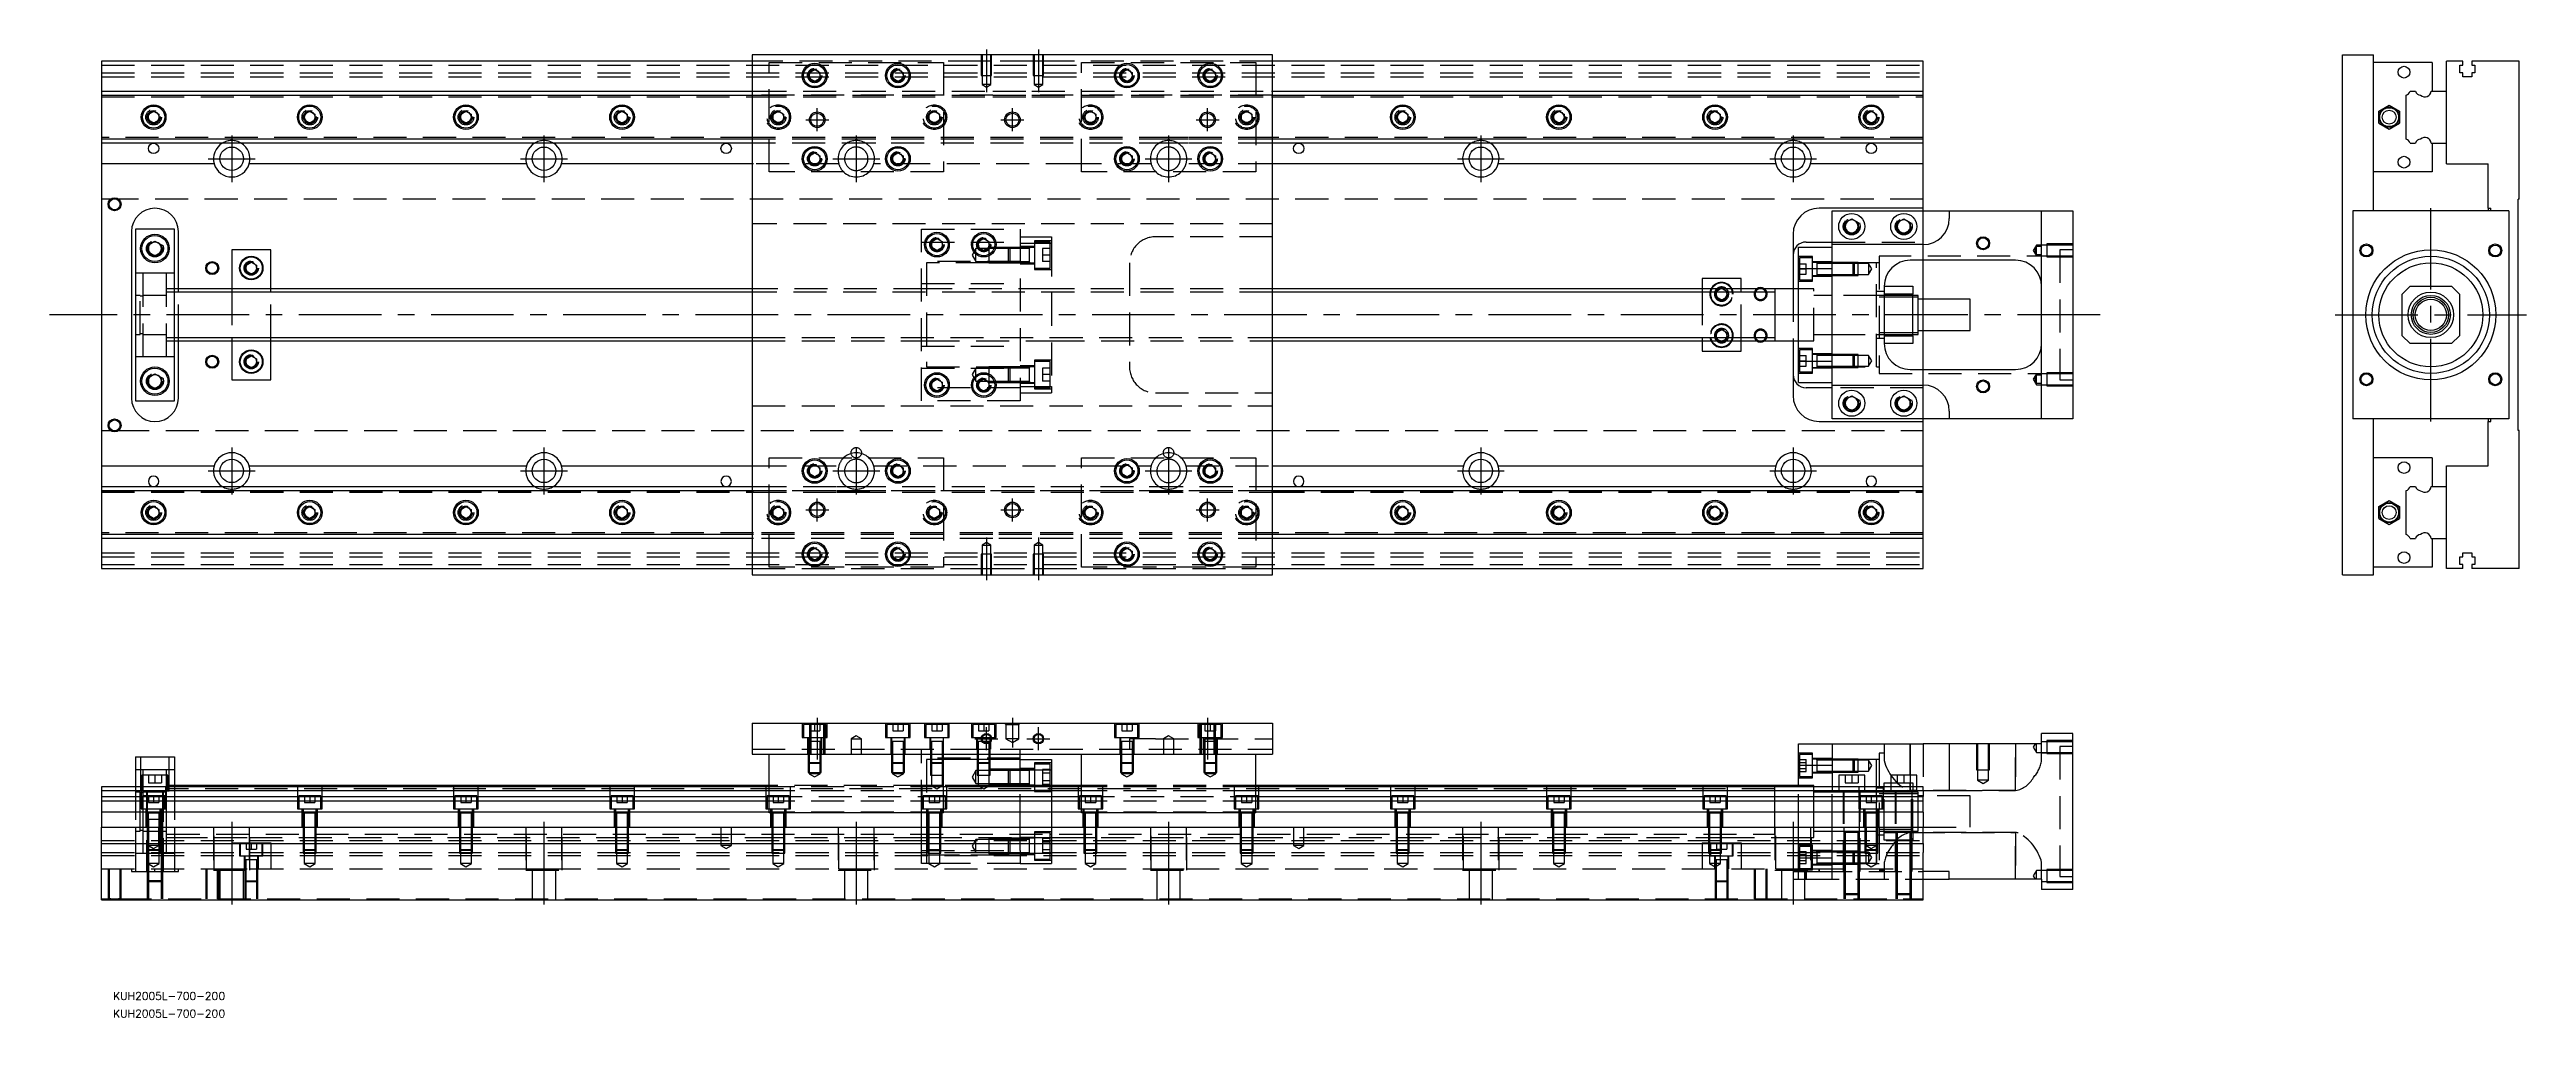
# Model space of a CAD drawing. Extents: x -20 to 932, y -270 to 102.
import ezdxf

# ---------------------------------------------------------------- set-up
doc = ezdxf.new("R2010")
doc.units = 0
doc.linetypes.add('CENTER', pattern=[50.8, 31.75, -6.35, 6.35, -6.35])
doc.linetypes.add('DASHED', pattern=[19.05, 12.7, -6.35])
doc.layers.get('0').update_dxf_attribs({"linetype": 'CONTINUOUS'})
doc.layers.add('CENTER', color=1, linetype='CENTER')
doc.styles.get("Standard").update_dxf_attribs({"font": 'txt.shx', "height": 3, "bigfont": 'bigfont.shx'})

# ---------------------------------------------------------------- blocks, each defined once
blk = doc.blocks.new('*U2')
at = {"color": 7, "linetype": 'CONTINUOUS'}
blk.add_text('KUH2005L-700-200', height=3, dxfattribs=at).set_placement((4.49, -270.1))
blk = doc.blocks.new('*U3')
at = {"color": 7, "linetype": 'CONTINUOUS'}
blk.add_text('KUH2005L-700-200', height=3, dxfattribs=at).set_placement((4.49, -263.36))

msp = doc.modelspace()

# ---------------------------------------------------------------- linework, layer by layer
at = {"color": 7, "linetype": 'CONTINUOUS'}
for p, q in [((0, 97.5), (0, 86)), ((250, 97.5), (0, 97.5)), ((450, 100), (250, 100)), ((250, 100), (250, -100)), ((450, -100), (450, 100)), ((700, 97.5), (450, 97.5)), ((700, 86), (700, 97.5)), ((861.04, -100), (861.04, 100)), ((861.04, 100), (873.04, 100)), ((873.04, 40), (873.04, 100)), ((895.54, 97), (873.04, 97)), ((895.54, 97), (895.54, 86)), ((901.04, 86), (901.04, 97.5)), ((907.34, 97.5), (901.04, 97.5)), ((906.19, 96), (907.34, 96)), ((906.19, 93), (906.19, 96)), ((907.34, 96), (907.34, 97.5)), ((910.74, 97.5), (910.74, 96)), ((929.04, 97.5), (910.74, 97.5)), ((910.74, 96), (911.89, 96)), ((911.89, 96), (911.89, 93)), ((929.04, 44.5), (929.04, 97.5)), ((0, 86), (0, 84.460392)), ((0, 86), (250, 86)), ((272, 93.1547), (274, 94.309402)), ((272, 90.8453), (272, 93.1547)), ((274, 89.690598), (272, 90.8453)), ((274, 94.309402), (276, 93.1547)), ((276, 90.8453), (274, 89.690598)), ((276, 93.1547), (276, 90.8453)), ((304, 93.1547), (306, 94.309402)), ((304, 90.8453), (304, 93.1547)), ((306, 89.690598), (304, 90.8453)), ((306, 94.309402), (308, 93.1547)), ((308, 90.8453), (306, 89.690598)), ((308, 93.1547), (308, 90.8453)), ((392, 93.1547), (394, 94.309402)), ((392, 90.8453), (392, 93.1547)), ((394, 89.690598), (392, 90.8453)), ((394, 94.309402), (396, 93.1547)), ((396, 90.8453), (394, 89.690598)), ((396, 93.1547), (396, 90.8453)), ((424, 93.1547), (426, 94.309402)), ((424, 90.8453), (424, 93.1547)), ((426, 89.690598), (424, 90.8453)), ((426, 94.309402), (428, 93.1547)), ((428, 90.8453), (426, 89.690598)), ((428, 93.1547), (428, 90.8453)), ((450, 86), (700, 86)), ((700, 84.460392), (700, 86)), ((887.079608, 86), (889.200392, 86)), ((895.221934, 86), (901.04, 86)), ((901.04, 66), (901.04, 86)), ((901.04, 66), (901.04, 86)), ((907.34, 93), (906.19, 93)), ((907.34, 91.5), (907.34, 93)), ((910.74, 91.5), (907.34, 91.5)), ((910.74, 93), (910.74, 91.5)), ((911.89, 93), (910.74, 93)), ((0, 84.460392), (0, 67.539608)), ((0, 84.460392), (250, 84.460392)), ((18, 77.1547), (20, 78.309402)), ((18, 74.8453), (18, 77.1547)), ((20, 78.309402), (22, 77.1547)), ((22, 77.1547), (22, 74.8453)), ((78, 77.1547), (80, 78.309402)), ((78, 74.8453), (78, 77.1547)), ((80, 78.309402), (82, 77.1547)), ((82, 77.1547), (82, 74.8453)), ((138, 77.1547), (140, 78.309402)), ((138, 74.8453), (138, 77.1547)), ((140, 78.309402), (142, 77.1547)), ((142, 77.1547), (142, 74.8453)), ((198, 77.1547), (200, 78.309402)), ((198, 74.8453), (198, 77.1547)), ((200, 78.309402), (202, 77.1547)), ((202, 77.1547), (202, 74.8453)), ((450, 84.460392), (700, 84.460392)), ((498, 77.1547), (500, 78.309402)), ((498, 74.8453), (498, 77.1547)), ((500, 78.309402), (502, 77.1547)), ((502, 77.1547), (502, 74.8453)), ((558, 77.1547), (560, 78.309402)), ((558, 74.8453), (558, 77.1547)), ((560, 78.309402), (562, 77.1547)), ((562, 77.1547), (562, 74.8453)), ((618, 77.1547), (620, 78.309402)), ((618, 74.8453), (618, 77.1547)), ((620, 78.309402), (622, 77.1547)), ((622, 77.1547), (622, 74.8453)), ((678, 77.1547), (680, 78.309402)), ((678, 74.8453), (678, 77.1547)), ((680, 78.309402), (682, 77.1547)), ((682, 77.1547), (682, 74.8453)), ((700, 67.539608), (700, 84.460392)), ((875.040002, 78.309401), (879.040002, 80.618802)), ((875.040002, 73.690599), (875.040002, 78.309401)), ((879.040002, 80.618802), (883.040002, 78.309401)), ((883.040002, 78.309401), (883.040002, 73.690599)), ((885.54, 67.539608), (885.54, 84.460392)), ((250, 67.539608), (0, 67.539608)), ((0, 67.539608), (0, 66)), ((20, 73.690598), (18, 74.8453)), ((22, 74.8453), (20, 73.690598)), ((80, 73.690598), (78, 74.8453)), ((82, 74.8453), (80, 73.690598)), ((140, 73.690598), (138, 74.8453)), ((142, 74.8453), (140, 73.690598)), ((200, 73.690598), (198, 74.8453)), ((202, 74.8453), (200, 73.690598)), ((700, 67.539608), (450, 67.539608)), ((500, 73.690598), (498, 74.8453)), ((502, 74.8453), (500, 73.690598)), ((560, 73.690598), (558, 74.8453)), ((562, 74.8453), (560, 73.690598)), ((620, 73.690598), (618, 74.8453)), ((622, 74.8453), (620, 73.690598)), ((680, 73.690598), (678, 74.8453)), ((682, 74.8453), (680, 73.690598)), ((700, 66), (700, 67.539608)), ((875.040002, 73.690599), (879.040002, 71.381198)), ((879.040002, 71.381198), (883.040002, 73.690599)), ((250, 66), (0, 66)), ((0, 66), (0, 58)), ((43.291796, 58), (0, 58)), ((0, 58), (0, -58)), ((163.291796, 58), (56.708204, 58)), ((250, 58), (176.708204, 58)), ((272, 61.1547), (274, 62.309402)), ((272, 58.8453), (272, 61.1547)), ((274, 57.690598), (272, 58.8453)), ((274, 62.309402), (276, 61.1547)), ((276, 58.8453), (274, 57.690598)), ((276, 61.1547), (276, 58.8453)), ((304, 61.1547), (306, 62.309402)), ((304, 58.8453), (304, 61.1547)), ((306, 57.690598), (304, 58.8453)), ((306, 62.309402), (308, 61.1547)), ((308, 58.8453), (306, 57.690598)), ((308, 61.1547), (308, 58.8453)), ((392, 61.1547), (394, 62.309402)), ((392, 58.8453), (392, 61.1547)), ((394, 57.690598), (392, 58.8453)), ((394, 62.309402), (396, 61.1547)), ((396, 58.8453), (394, 57.690598)), ((396, 61.1547), (396, 58.8453)), ((424, 61.1547), (426, 62.309402)), ((424, 58.8453), (424, 61.1547)), ((426, 57.690598), (424, 58.8453)), ((426, 62.309402), (428, 61.1547)), ((428, 58.8453), (426, 57.690598)), ((428, 61.1547), (428, 58.8453)), ((700, 66), (450, 66)), ((523.291796, 58), (450, 58)), ((643.291796, 58), (536.708204, 58)), ((700, 58), (656.708204, 58)), ((700, 58), (700, 66)), ((700, 41), (700, 58)), ((887.079608, 66), (889.200392, 66)), ((895.221934, 66), (901.04, 66)), ((895.54, 66), (895.54, 55)), ((901.04, 58), (901.04, 66)), ((901.04, 58), (917.04, 58)), ((917.04, 41), (917.04, 58)), ((895.54, 55), (873.04, 55)), ((700, 41), (660, 41)), ((665, 27), (665, 40)), ((665, 40), (710, 40)), ((700, 40), (700, 41)), ((710, 40), (710, 37)), ((710, 40), (745.5, 40)), ((745.5, -40), (745.5, 40)), ((745.5, 40), (757.5, 40)), ((757.5, 40), (757.5, -40)), ((865.04, 40), (865.04, -40)), ((925.04, 40), (865.04, 40)), ((917.04, 41), (918.04, 41)), ((917.04, 41), (917.04, 40)), ((918.04, 40), (918.04, 41)), ((925.04, 40), (925.04, -40)), ((929.04, 44.5), (928.54, 44.5)), ((928.54, -44.5), (928.54, 44.5)), ((11.5, 32), (11.5, -32)), ((28, 33), (13, 33)), ((13, 33), (13, -33)), ((28, -33), (28, 33)), ((29.5, 10), (29.5, 32)), ((319, 28.1547), (321, 29.309402)), ((321, 29.309402), (323, 28.1547)), ((337, 28.1547), (339, 29.309402)), ((339, 29.309402), (341, 28.1547)), ((650, 31), (650, 10)), ((670, 35.443376), (672.5, 36.886752)), ((670, 32.556624), (670, 35.443376)), ((672.5, 31.113248), (670, 32.556624)), ((672.5, 36.886752), (675, 35.443376)), ((675, 32.556624), (672.5, 31.113248)), ((675, 35.443376), (675, 32.556624)), ((690, 35.443376), (692.5, 36.886752)), ((690, 32.556624), (690, 35.443376)), ((692.5, 31.113248), (690, 32.556624)), ((692.5, 36.886752), (695, 35.443376)), ((695, 32.556624), (692.5, 31.113248)), ((695, 35.443376), (695, 32.556624)), ((18, 26.943376), (20.5, 28.386752)), ((18, 24.056624), (18, 26.943376)), ((20.5, 22.613248), (18, 24.056624)), ((20.5, 28.386752), (23, 26.943376)), ((23, 24.056624), (20.5, 22.613248)), ((23, 26.943376), (23, 24.056624)), ((50, 25), (50, 10)), ((65, 25), (50, 25)), ((55.5, 19.1547), (57.5, 20.309402)), ((55.5, 16.8453), (55.5, 19.1547)), ((57.5, 20.309402), (59.5, 19.1547)), ((59.5, 19.1547), (59.5, 16.8453)), ((65, 10), (65, 25)), ((319, 25.8453), (319, 28.1547)), ((321, 24.690598), (319, 25.8453)), ((323, 25.8453), (321, 24.690598)), ((323, 28.1547), (323, 25.8453)), ((337, 25.8453), (337, 28.1547)), ((339, 24.690598), (337, 25.8453)), ((341, 25.8453), (339, 24.690598)), ((341, 28.1547), (341, 25.8453)), ((356.5, 25.449674), (356.5, 25.949678)), ((356.5, 19.949668), (356.5, 20.449674)), ((652, 17.78342), (652, 26)), ((652, 26), (665, 26)), ((655, 28), (665, 28)), ((700, 27), (665, 27)), ((665, 17.78342), (665, 27)), ((735.5, 21), (695, 21)), ((700, 6), (700, 21)), ((250, 10), (28, 10)), ((57.5, 15.690598), (55.5, 16.8453)), ((59.5, 16.8453), (57.5, 15.690598)), ((643, 10), (450, 10)), ((615, 14), (615, 10)), ((630, 14), (615, 14)), ((621.964102, 10), (622.5, 10.309402)), ((622.5, 10.309402), (623.035898, 10)), ((630, 10), (630, 14)), ((643, 10.000006), (643, -10.000006)), ((652, 10), (643, 10)), ((652, 17.78342), (665, 17.78342)), ((652, -17.78342), (652, 17.78342)), ((665, -17.78342), (665, 17.78342)), ((665, -17.78342), (665, 17.78342)), ((685, 11), (696, 11)), ((685, 11), (685, -11)), ((696, 11), (696, 8)), ((887.04, 11), (884.04, 8)), ((887.04, 11), (903.04, 11)), ((906.04, 8), (903.04, 11)), ((685, 6.75), (683, 6.75)), ((696, 8), (685, 8)), ((696, 6.75), (685, 6.75)), ((696, -8), (696, 8)), ((698, 7.5), (696, 7.5)), ((698, 6.75), (696, 6.75)), ((698, -7.5), (698, 7.5)), ((718, 6), (698, 6)), ((718, -6), (718, 6)), ((884.04, -8), (884.04, 8)), ((906.04, 8), (906.04, -8)), ((683, -6.75), (685, -6.75)), ((685, -6.75), (696, -6.75)), ((685, -8), (696, -8)), ((696, -6.75), (698, -6.75)), ((696, -7.5), (698, -7.5)), ((696, -8), (696, -11)), ((698, -6), (718, -6)), ((700, -21), (700, -6)), ((884.04, -8), (887.04, -11)), ((903.04, -11), (906.04, -8)), ((28, -10), (250, -10)), ((29.5, -32), (29.5, -10)), ((50, -10), (50, -25)), ((55.5, -16.8453), (57.5, -15.690598)), ((55.5, -19.1547), (55.5, -16.8453)), ((57.5, -15.690598), (59.5, -16.8453)), ((59.5, -16.8453), (59.5, -19.1547)), ((65, -25), (65, -10)), ((450, -10), (643, -10)), ((615, -10), (615, -14)), ((615, -14), (630, -14)), ((622.5, -10.309402), (621.964102, -10)), ((623.035898, -10), (622.5, -10.309402)), ((630, -14), (630, -10)), ((643, -10), (652, -10)), ((650, -10), (650, -31)), ((652, -17.78342), (665, -17.78342)), ((652, -26), (652, -17.78342)), ((665, -27), (665, -17.78342)), ((696, -11), (685, -11)), ((903.04, -11), (887.04, -11)), ((18, -24.056624), (20.5, -22.613248)), ((18, -26.943376), (18, -24.056624)), ((20.5, -28.386752), (18, -26.943376)), ((20.5, -22.613248), (23, -24.056624)), ((23, -26.943376), (20.5, -28.386752)), ((23, -24.056624), (23, -26.943376)), ((50, -25), (65, -25)), ((57.5, -20.309402), (55.5, -19.1547)), ((59.5, -19.1547), (57.5, -20.309402)), ((319, -25.8453), (321, -24.690598)), ((319, -28.1547), (319, -25.8453)), ((321, -29.309402), (319, -28.1547)), ((321, -24.690598), (323, -25.8453)), ((323, -28.1547), (321, -29.309402)), ((323, -25.8453), (323, -28.1547)), ((337, -25.8453), (339, -24.690598)), ((337, -28.1547), (337, -25.8453)), ((339, -29.309402), (337, -28.1547)), ((339, -24.690598), (341, -25.8453)), ((341, -28.1547), (339, -29.309402)), ((341, -25.8453), (341, -28.1547)), ((356.5, -25.949678), (356.5, -25.94865)), ((652, -26), (665, -26)), ((665, -28), (655, -28)), ((665, -27), (700, -27)), ((665, -40), (665, -27)), ((695, -21), (735.5, -21)), ((13, -33), (28, -33)), ((670, -32.556624), (672.5, -31.113248)), ((670, -35.443376), (670, -32.556624)), ((672.5, -36.886752), (670, -35.443376)), ((672.5, -31.113248), (675, -32.556624)), ((675, -35.443376), (672.5, -36.886752)), ((675, -32.556624), (675, -35.443376)), ((690, -32.556624), (692.5, -31.113248)), ((690, -35.443376), (690, -32.556624)), ((692.5, -36.886752), (690, -35.443376)), ((692.5, -31.113248), (695, -32.556624)), ((695, -35.443376), (692.5, -36.886752)), ((695, -32.556624), (695, -35.443376)), ((710, -37), (710, -40)), ((660, -41), (700, -41)), ((710, -40), (665, -40)), ((700, -41), (700, -40)), ((700, -58), (700, -41)), ((745.5, -40), (710, -40)), ((757.5, -40), (745.5, -40)), ((925.04, -40), (865.04, -40)), ((873.04, -100), (873.04, -40)), ((917.04, -40), (917.04, -41)), ((917.04, -58), (917.04, -41)), ((917.04, -41), (918.04, -41)), ((918.04, -41), (918.04, -40)), ((929.04, -44.5), (928.54, -44.5)), ((929.04, -97.5), (929.04, -44.5)), ((895.54, -55), (873.04, -55)), ((895.54, -55), (895.54, -66)), ((0, -58), (0, -66)), ((0, -58), (43.291796, -58)), ((0, -66), (0, -67.539608)), ((0, -66), (250, -66)), ((56.708204, -58), (163.291796, -58)), ((176.708204, -58), (250, -58)), ((272, -58.8453), (274, -57.690598)), ((272, -61.1547), (272, -58.8453)), ((274, -62.309402), (272, -61.1547)), ((274, -57.690598), (276, -58.8453)), ((276, -61.1547), (274, -62.309402)), ((276, -58.8453), (276, -61.1547)), ((304, -58.8453), (306, -57.690598)), ((304, -61.1547), (304, -58.8453)), ((306, -62.309402), (304, -61.1547)), ((306, -57.690598), (308, -58.8453)), ((308, -61.1547), (306, -62.309402)), ((308, -58.8453), (308, -61.1547)), ((392, -58.8453), (394, -57.690598)), ((392, -61.1547), (392, -58.8453)), ((394, -62.309402), (392, -61.1547)), ((394, -57.690598), (396, -58.8453)), ((396, -61.1547), (394, -62.309402)), ((396, -58.8453), (396, -61.1547)), ((424, -58.8453), (426, -57.690598)), ((424, -61.1547), (424, -58.8453)), ((426, -62.309402), (424, -61.1547)), ((426, -57.690598), (428, -58.8453)), ((428, -61.1547), (426, -62.309402)), ((428, -58.8453), (428, -61.1547)), ((450, -58), (523.291796, -58)), ((450, -66), (700, -66)), ((536.708204, -58), (643.291796, -58)), ((656.708204, -58), (700, -58)), ((700, -66), (700, -58)), ((700, -67.539608), (700, -66)), ((887.079608, -66), (889.200392, -66)), ((895.221934, -66), (901.04, -66)), ((901.04, -66), (901.04, -58)), ((901.04, -58), (917.04, -58)), ((901.04, -86), (901.04, -66)), ((901.04, -86), (901.04, -66)), ((0, -67.539608), (250, -67.539608)), ((0, -67.539608), (0, -84.460392)), ((18, -74.8453), (20, -73.690598)), ((18, -77.1547), (18, -74.8453)), ((20, -73.690598), (22, -74.8453)), ((22, -74.8453), (22, -77.1547)), ((78, -74.8453), (80, -73.690598)), ((78, -77.1547), (78, -74.8453)), ((80, -73.690598), (82, -74.8453)), ((82, -74.8453), (82, -77.1547)), ((138, -74.8453), (140, -73.690598)), ((138, -77.1547), (138, -74.8453)), ((140, -73.690598), (142, -74.8453)), ((142, -74.8453), (142, -77.1547)), ((198, -74.8453), (200, -73.690598)), ((198, -77.1547), (198, -74.8453)), ((200, -73.690598), (202, -74.8453)), ((202, -74.8453), (202, -77.1547)), ((450, -67.539608), (700, -67.539608)), ((498, -74.8453), (500, -73.690598)), ((498, -77.1547), (498, -74.8453)), ((500, -73.690598), (502, -74.8453)), ((502, -74.8453), (502, -77.1547)), ((558, -74.8453), (560, -73.690598)), ((558, -77.1547), (558, -74.8453)), ((560, -73.690598), (562, -74.8453)), ((562, -74.8453), (562, -77.1547)), ((618, -74.8453), (620, -73.690598)), ((618, -77.1547), (618, -74.8453)), ((620, -73.690598), (622, -74.8453)), ((622, -74.8453), (622, -77.1547)), ((678, -74.8453), (680, -73.690598)), ((678, -77.1547), (678, -74.8453)), ((680, -73.690598), (682, -74.8453)), ((682, -74.8453), (682, -77.1547)), ((700, -84.460392), (700, -67.539608)), ((875.040002, -73.690599), (879.040002, -71.381198)), ((875.040002, -78.309401), (875.040002, -73.690599)), ((879.040002, -71.381198), (883.040002, -73.690599)), ((883.040002, -73.690599), (883.040002, -78.309401)), ((885.54, -84.460392), (885.54, -67.539608)), ((250, -84.460392), (0, -84.460392)), ((0, -84.460392), (0, -86)), ((20, -78.309402), (18, -77.1547)), ((22, -77.1547), (20, -78.309402)), ((80, -78.309402), (78, -77.1547)), ((82, -77.1547), (80, -78.309402)), ((140, -78.309402), (138, -77.1547)), ((142, -77.1547), (140, -78.309402)), ((200, -78.309402), (198, -77.1547)), ((202, -77.1547), (200, -78.309402)), ((700, -84.460392), (450, -84.460392)), ((500, -78.309402), (498, -77.1547)), ((502, -77.1547), (500, -78.309402)), ((560, -78.309402), (558, -77.1547)), ((562, -77.1547), (560, -78.309402)), ((620, -78.309402), (618, -77.1547)), ((622, -77.1547), (620, -78.309402)), ((680, -78.309402), (678, -77.1547)), ((682, -77.1547), (680, -78.309402)), ((700, -86), (700, -84.460392)), ((875.040002, -78.309401), (879.040002, -80.618802)), ((879.040002, -80.618802), (883.040002, -78.309401)), ((250, -86), (0, -86)), ((0, -86), (0, -97.5)), ((272, -90.8453), (274, -89.690598)), ((272, -93.1547), (272, -90.8453)), ((274, -94.309402), (272, -93.1547)), ((274, -89.690598), (276, -90.8453)), ((276, -93.1547), (274, -94.309402)), ((276, -90.8453), (276, -93.1547)), ((304, -90.8453), (306, -89.690598)), ((304, -93.1547), (304, -90.8453)), ((306, -94.309402), (304, -93.1547)), ((306, -89.690598), (308, -90.8453)), ((308, -93.1547), (306, -94.309402)), ((308, -90.8453), (308, -93.1547)), ((392, -90.8453), (394, -89.690598)), ((392, -93.1547), (392, -90.8453)), ((394, -94.309402), (392, -93.1547)), ((394, -89.690598), (396, -90.8453)), ((396, -93.1547), (394, -94.309402)), ((396, -90.8453), (396, -93.1547)), ((424, -90.8453), (426, -89.690598)), ((424, -93.1547), (424, -90.8453)), ((426, -94.309402), (424, -93.1547)), ((426, -89.690598), (428, -90.8453)), ((428, -93.1547), (426, -94.309402)), ((428, -90.8453), (428, -93.1547)), ((700, -86), (450, -86)), ((700, -97.5), (700, -86)), ((887.079608, -86), (889.200392, -86)), ((895.221934, -86), (901.04, -86)), ((895.54, -86), (895.54, -97)), ((901.04, -97.5), (901.04, -86)), ((906.19, -93), (907.34, -93)), ((906.19, -96), (906.19, -93)), ((907.34, -91.5), (910.74, -91.5)), ((907.34, -93), (907.34, -91.5)), ((910.74, -91.5), (910.74, -93)), ((910.74, -93), (911.89, -93)), ((911.89, -93), (911.89, -96)), ((0, -97.5), (250, -97.5)), ((250, -100), (450, -100)), ((450, -97.5), (700, -97.5)), ((861.04, -100), (873.04, -100)), ((895.54, -97), (873.04, -97)), ((907.34, -97.5), (901.04, -97.5)), ((907.34, -96), (906.19, -96)), ((907.34, -97.5), (907.34, -96)), ((910.74, -96), (910.74, -97.5)), ((911.89, -96), (910.74, -96)), ((929.04, -97.5), (910.74, -97.5)), ((250, -156.93), (250, -168.93)), ((250, -156.93), (450, -156.93)), ((450, -156.93), (450, -168.93)), ((745.5, -164.93), (745.5, -160.93)), ((757.5, -160.93), (745.5, -160.93)), ((757.5, -220.93), (757.5, -160.93)), ((13, -169.93), (28, -169.93)), ((13, -169.93), (13, -181.43)), ((28, -169.93), (28, -181.43)), ((250, -168.93), (450, -168.93)), ((256.5, -191.43), (256.5, -168.93)), ((323.5, -191.43), (323.5, -168.93)), ((338.770162, -164.03), (338.32967, -164.03)), ((341.500006, -164.03), (341.229838, -164.03)), ((353, -181.43), (353, -168.93)), ((353, -170.93), (365, -170.93)), ((365, -170.93), (365, -181.43)), ((376.5, -191.43), (376.5, -168.93)), ((443.5, -191.43), (443.5, -168.93)), ((652, -173.14658), (652, -164.93)), ((652, -164.93), (665, -164.93)), ((659.1, -170.752326), (659.1, -170.753182)), ((665, -164.93), (700, -164.93)), ((665, -164.93), (665, -181.43)), ((710, -164.93), (700, -164.93)), ((710, -164.93), (710, -182.93)), ((745.5, -164.93), (710, -164.93)), ((652, -173.14658), (665, -173.14658)), ((652, -181.43), (652, -173.14658)), ((659.1, -173.1023), (659.1, -173.38317)), ((659.1, -175.019328), (659.1, -175.752336)), ((677.5, -176.93), (667.5, -176.93)), ((667.5, -176.93), (667.5, -181.43)), ((677.5, -181.43), (677.5, -176.93)), ((697.5, -176.93), (687.5, -176.93)), ((687.5, -176.93), (687.5, -181.43)), ((697.5, -181.43), (697.5, -176.93)), ((0, -181.43), (0, -182.969608)), ((256.5, -181.43), (0, -181.43)), ((256.5, -182.969608), (0, -182.969608)), ((0, -182.969608), (0, -185.090392)), ((0, -185.090392), (256.5, -185.090392)), ((0, -185.090392), (0, -187.000532)), ((256.5, -187.000532), (0, -187.000532)), ((0, -187.000532), (0, -191.111934)), ((256.5, -180.93), (28, -180.93)), ((376.5, -181.43), (323.5, -181.43)), ((376.5, -182.969608), (323.5, -182.969608)), ((323.5, -185.090392), (376.5, -185.090392)), ((376.5, -187.000532), (323.5, -187.000532)), ((376.5, -180.93), (365, -180.93)), ((643, -180.93), (443.5, -180.93)), ((700, -181.43), (443.5, -181.43)), ((700, -182.969608), (443.5, -182.969608)), ((443.5, -185.090392), (700, -185.090392)), ((700, -187.000532), (443.5, -187.000532)), ((643, -180.93), (642.995, -180.93)), ((643, -180.930502), (643, -180.93)), ((643.005, -180.93), (643, -180.93)), ((652, -180.93), (643, -180.93)), ((643, -181.43), (643, -180.93)), ((700, -182.969608), (700, -181.43)), ((710, -182.93), (700, -182.93)), ((700, -182.969608), (700, -185.090392)), ((700, -187.000532), (700, -185.090392)), ((700, -191.111934), (700, -187.000532)), ((0, -191.111934), (0, -196.93)), ((256.5, -191.111934), (0, -191.111934)), ((0, -196.93), (700, -196.93)), ((0, -203.23), (0, -196.93)), ((17.9, -193.93), (17.499994, -193.93)), ((22.5, -193.93), (22.1, -193.93)), ((23.500006, -193.93), (22.5, -193.93)), ((323.5, -191.43), (256.5, -191.43)), ((376.5, -191.111934), (323.5, -191.111934)), ((364.5, -199.68), (365, -199.68)), ((443.5, -191.43), (376.5, -191.43)), ((700, -191.111934), (443.5, -191.111934)), ((700, -191.111934), (700, -196.93)), ((700, -203.23), (700, -196.93)), ((0, -203.23), (700, -203.23)), ((0, -206.63), (0, -203.23)), ((0, -224.93), (0, -206.63)), ((356.5, -204.019994), (356.5, -203.23)), ((356.5, -207.180006), (356.5, -206.63)), ((659.1, -206.107664), (659.1, -206.50767)), ((659.1, -206.50767), (659.1, -206.63)), ((659.1, -208.465624), (659.1, -208.749714)), ((700, -203.23), (700, -206.63)), ((700, -224.93), (700, -206.63)), ((659.1, -210.70767), (659.1, -211.107674)), ((710, -213.93), (700, -213.93)), ((700, -216.93), (710, -216.93)), ((710, -216.93), (710, -213.93)), ((745.5, -216.93), (710, -216.93)), ((745.5, -216.93), (745.5, -220.93)), ((0, -224.93), (700, -224.93)), ((757.5, -220.93), (745.5, -220.93))]:
    msp.add_line(p, q, dxfattribs=at)
at = {"color": 3, "linetype": 'DASHED'}
for p, q in [((0, 96), (700, 96)), ((338.000006, 97.5), (250, 97.5)), ((256.5, 55), (256.5, 97)), ((256.5, 97), (323.5, 97)), ((323.5, 97), (323.5, 55)), ((338.000006, 100), (338.000006, 92)), ((341.999994, 97.5), (338.000006, 97.5)), ((338.35, 100), (338.35, 92)), ((341.65, 92), (341.65, 100)), ((341.999994, 92), (341.999994, 100)), ((358.000006, 97.5), (341.999994, 97.5)), ((358.000006, 100), (358.000006, 92)), ((361.999994, 97.5), (358.000006, 97.5)), ((358.35, 100), (358.35, 92)), ((361.65, 92), (361.65, 100)), ((361.999994, 92), (361.999994, 100)), ((450, 97.5), (361.999994, 97.5)), ((376.5, 97), (443.5, 97)), ((376.5, 55), (376.5, 97)), ((443.5, 97), (443.5, 55)), ((0, 93), (700, 93)), ((0, 91.5), (700, 91.5)), ((250, 86), (250.5, 86)), ((250.5, 86), (342.5, 86)), ((338.000006, 92), (341.999994, 92)), ((338.35, 92), (338.35, 88.5)), ((341.65, 88.5), (338.35, 88.5)), ((338.35, 88.5), (340, 87.547372)), ((340, 87.547372), (341.65, 88.5)), ((341.65, 88.5), (341.65, 92)), ((342.5, 86), (357.5, 86)), ((357.5, 86), (449.5, 86)), ((358.000006, 92), (361.999994, 92)), ((358.35, 92), (358.35, 88.5)), ((361.65, 88.5), (358.35, 88.5)), ((358.35, 88.5), (360, 87.547372)), ((360, 87.547372), (361.65, 88.5)), ((361.65, 88.5), (361.65, 92)), ((391.5, 92), (391.518502, 92.303588)), ((423.5, 92), (423.512884, 92.253488)), ((449.5, 86), (450, 86)), ((0, 84.403994), (250.5, 84.403994)), ((0, 83.8), (250.5, 83.8)), ((22.483582, 76.286038), (22.5, 76)), ((82.483582, 76.286038), (82.5, 76)), ((142.483582, 76.286038), (142.5, 76)), ((202.483582, 76.286038), (202.5, 76)), ((250, 84.460392), (250.5, 84.460392)), ((250.5, 84.460392), (342.5, 84.460392)), ((342.5, 84.403994), (250.5, 84.403994)), ((250.5, 83.8), (342.5, 83.8)), ((258, 77.1547), (260, 78.309402)), ((258, 74.8453), (258, 77.1547)), ((260, 78.309402), (262, 77.1547)), ((262, 77.1547), (262, 74.8453)), ((262.483582, 76.286038), (262.5, 76)), ((318, 77.1547), (320, 78.309402)), ((318, 74.8453), (318, 77.1547)), ((320, 78.309402), (322, 77.1547)), ((322, 77.1547), (322, 74.8453)), ((322.483582, 76.286038), (322.5, 76)), ((342.5, 84.460392), (357.5, 84.460392)), ((342.5, 84.403994), (357.5, 84.403994)), ((342.5, 83.8), (357.5, 83.8)), ((357.5, 84.460392), (449.5, 84.460392)), ((449.5, 84.403994), (357.5, 84.403994)), ((357.5, 83.8), (449.5, 83.8)), ((377.5, 76), (377.534018, 76.411016)), ((378, 77.1547), (380, 78.309402)), ((378, 74.8453), (378, 77.1547)), ((380, 78.309402), (382, 77.1547)), ((382, 77.1547), (382, 74.8453)), ((437.5, 76), (437.534018, 76.411016)), ((438, 77.1547), (440, 78.309402)), ((438, 74.8453), (438, 77.1547)), ((440, 78.309402), (442, 77.1547)), ((442, 77.1547), (442, 74.8453)), ((449.5, 84.460392), (450, 84.460392)), ((449.5, 84.403994), (700, 84.403994)), ((449.5, 83.8), (700, 83.8)), ((502.483582, 76.286038), (502.5, 76)), ((562.483582, 76.286038), (562.5, 76)), ((622.483582, 76.286038), (622.5, 76)), ((677.5, 76), (677.534018, 76.411016)), ((250.5, 68.2), (0, 68.2)), ((250.5, 67.596006), (0, 67.596006)), ((250.5, 67.539608), (250, 67.539608)), ((449.5, 68.2), (250.5, 68.2)), ((449.5, 67.596006), (250.5, 67.596006)), ((449.5, 67.539608), (250.5, 67.539608)), ((260, 73.690598), (258, 74.8453)), ((262, 74.8453), (260, 73.690598)), ((297.5, 68.2), (282.5, 68.2)), ((297.5, 67.596006), (282.5, 67.596006)), ((297.5, 67.539608), (282.5, 67.539608)), ((320, 73.690598), (318, 74.8453)), ((322, 74.8453), (320, 73.690598)), ((380, 73.690598), (378, 74.8453)), ((382, 74.8453), (380, 73.690598)), ((417.5, 68.2), (402.5, 68.2)), ((417.5, 67.596006), (402.5, 67.596006)), ((417.5, 67.539608), (402.5, 67.539608)), ((440, 73.690598), (438, 74.8453)), ((442, 74.8453), (440, 73.690598)), ((700, 68.2), (449.5, 68.2)), ((700, 67.596006), (449.5, 67.596006)), ((450, 67.539608), (449.5, 67.539608)), ((250.5, 66), (250, 66)), ((250.5, 58), (250, 58)), ((449.5, 66), (250.5, 66)), ((283.291796, 58), (250.5, 58)), ((276.483582, 60.286038), (276.5, 60)), ((297.5, 66), (282.5, 66)), ((375.535898, 58), (296.708204, 58)), ((305.464102, 58), (305.359688, 58)), ((306.640312, 58), (306.535898, 58)), ((308.483582, 60.286038), (308.5, 60)), ((371.25, 58), (370.691578, 58)), ((373.112542, 58), (371.25, 58)), ((373.5, 58), (373.112542, 58)), ((374.359688, 58), (373.5, 58)), ((374.464102, 58), (374.359688, 58)), ((375.640312, 58), (375.535898, 58)), ((376.5, 58), (375.640312, 58)), ((376.887458, 58), (376.5, 58)), ((378.75, 58), (376.887458, 58)), ((379.308422, 58), (378.75, 58)), ((403.291796, 58), (379.308422, 58)), ((391.5, 60), (391.518502, 60.303588)), ((417.5, 66), (402.5, 66)), ((449.5, 58), (416.708204, 58)), ((423.5, 60), (423.512884, 60.253488)), ((450, 66), (449.5, 66)), ((450, 58), (449.5, 58)), ((323.5, 55), (256.5, 55)), ((443.5, 55), (376.5, 55)), ((4.359688, 44.5), (0, 44.5)), ((700, 44.5), (5.640312, 44.5)), ((700, 28), (700, 40)), ((450, 35), (250, 35)), ((315, 33), (353, 33)), ((315, -33), (315, 33)), ((353, 33), (353, -33)), ((353, 30), (365, 30)), ((365, 30), (365, 27.495454)), ((450, 30), (405, 30)), ((669.5, 34), (669.520026, 34.346056)), ((689.5, 34), (689.520026, 34.346056)), ((23.477798, 25.864306), (23.5, 25.5)), ((315, 28), (353, 28)), ((353, 20.5), (315, 20.5)), ((317, 20), (317, -20)), ((341, 20), (317, 20)), ((318.5, 27), (318.518502, 27.303588)), ((336, 25.449674), (334.556624, 22.949674)), ((334.556624, 22.949674), (336, 20.449674)), ((336, 20.449674), (336, 25.449674)), ((337.583494, 25.449674), (336, 25.449674)), ((336, 20.449674), (341, 20.449674)), ((337.59475, 25.439464), (337.583494, 25.449674)), ((340.416436, 25.449674), (337.583494, 25.449674)), ((340.416506, 25.449674), (340.32061, 25.367214)), ((341, 25.449674), (340.416436, 25.449674)), ((341.268656, 25.949668), (341, 25.949668)), ((341, 25.8453), (341, 25.5)), ((341, 25.5), (341, 25.112542)), ((348.49998, 25.449674), (341, 25.449674)), ((341, 25.112542), (341, 23.25)), ((341, 23.25), (341, 22.691578)), ((341, 22.691578), (341, 19.949678)), ((341, 20.449674), (348.49998, 20.449674)), ((348.949674, 20), (341, 20)), ((341, 19.949678), (348.99998, 19.949678)), ((341.541516, 25.949668), (341.268656, 25.949668)), ((341.483582, 27.286038), (341.5, 27)), ((343.118168, 25.949668), (341.541516, 25.949668)), ((343.632418, 25.949668), (343.118168, 25.949668)), ((348.99998, 25.949668), (343.632418, 25.949668)), ((349, 25.949674), (348.5, 25.449674)), ((348.5, 20.449674), (348.5, 25.449674)), ((353, 25.449674), (348.5, 25.449674)), ((348.5, 20.449674), (353, 20.449674)), ((348.5, 20.449674), (349, 19.949674)), ((353, 20), (348.949674, 20)), ((353, 25.949668), (348.999994, 25.949668)), ((348.999994, 19.949678), (353, 19.949678)), ((349, 25.949674), (349, 19.949674)), ((353, 25.949674), (349, 25.949674)), ((349, 19.949674), (353, 19.949674)), ((353, 27.495454), (365, 27.495454)), ((358.5, 26.249674), (353, 26.249674)), ((353, 19.649674), (358.5, 19.649674)), ((356.505, 25.949674), (353.00002, 25.949674)), ((356.5, 25.449674), (353.00002, 25.449674)), ((353.00002, 20.449674), (356.5, 20.449674)), ((353.00002, 19.949674), (356.505, 19.949674)), ((358.5, 25.949674), (356.495, 25.949674)), ((356.495, 19.949674), (358.5, 19.949674)), ((356.5, 25.599876), (356.5, 25.949674)), ((356.5, 25.949674), (356.5, 25.599876)), ((356.5, 20.29947), (356.5, 25.599876)), ((356.5, 19.949674), (356.5, 20.29947)), ((356.5, 20.29947), (356.5, 19.949674)), ((358.5, 28.449674), (358.5, 17.449674)), ((365, 28.449674), (358.5, 28.449674)), ((364.5, 27.949674), (358.5, 27.949674)), ((361.5, 25.449674), (361.5, 22.949674)), ((364.5, 25.449674), (361.5, 25.449674)), ((361.5, 22.949674), (361.5, 20.449674)), ((364.5, 22.949674), (361.5, 22.949674)), ((364.5, 20.449674), (361.5, 20.449674)), ((364.5, 17.949674), (364.5, 27.949674)), ((365, 27.495454), (365, -27.495454)), ((395, 20), (395, -20)), ((657.5, 22.42767), (652, 22.42767)), ((652.5, 21.92767), (652.5, 13.42767)), ((657.5, 21.92767), (652.5, 21.92767)), ((652.5, 19.67767), (655, 19.67767)), ((655, 17.67767), (655, 19.67767)), ((657.5, 12.92767), (657.5, 22.42767)), ((665, 20.42767), (657.5, 20.42767)), ((659.1, 20.17767), (657.5, 20.17767)), ((659.1, 20.17767), (659.095, 20.17767)), ((659.1, 20.17767), (659.1, 19.92022)), ((659.105, 20.17767), (659.1, 20.17767)), ((664.99998, 20.17767), (659.1, 20.17767)), ((659.1, 19.92022), (659.1, 15.435068)), ((664.99998, 19.77767), (659.1, 19.77767)), ((665, 28), (700, 28)), ((665, 17.78342), (665, 26)), ((673.1, 20.17767), (665, 20.17767)), ((673.1, 20.177664), (665, 20.177664)), ((682, 20), (665, 20)), ((673.5, 19.77767), (665, 19.77767)), ((673.1, 15.17767), (673.1, 20.17767)), ((673.5, 19.77767), (673.1, 20.17767)), ((675, 20.177664), (673.10002, 20.177664)), ((673.5, 19.77767), (673.5, 15.57767)), ((675, 19.77767), (673.50002, 19.77767)), ((675, 15.177674), (675, 20.177664)), ((679, 19.77767), (675, 19.77767)), ((679, 19.77767), (679, 15.57767)), ((680.212436, 17.67767), (679, 19.77767)), ((682, -20), (682, 20)), ((683, 20), (682, 20)), ((683, 22.5), (683, -22.5)), ((752.5, 22.5), (683, 22.5)), ((700, 27), (700, 28)), ((700, 21), (700, 27)), ((743.5, 26.848738), (742.287564, 24.748738)), ((742.287564, 24.748738), (743.5, 22.648738)), ((743.016436, 24.911344), (743.060666, 25.226886)), ((743.060666, 25.226886), (743.163852, 25.611128)), ((743.163852, 25.611128), (743.302956, 25.985522)), ((743.302956, 25.985522), (743.5, 26.435254)), ((743.5, 26.435254), (743.5, 26.848738)), ((747.5, 26.848738), (743.5, 26.848738)), ((743.5, 23.06222), (743.5, 26.435794)), ((743.5, 26.435254), (745.5, 26.435254)), ((743.5, 22.648738), (743.5, 23.06222)), ((745.5, 23.06222), (743.5, 23.06222)), ((743.5, 22.648738), (747.5, 22.648738)), ((747.5, 27.248732), (747.5, 22.248742)), ((757.5, 27.248732), (747.5, 27.248732)), ((757.5, 26.848738), (747.5, 26.848738)), ((747.5, 22.648738), (757.5, 22.648738)), ((747.5, 22.248742), (757.5, 22.248742)), ((752.5, 25), (752.5, -25)), ((757.5, 25), (752.5, 25)), ((16, 16), (13, 16)), ((16, -16), (16, 16)), ((25, 16), (16, 16)), ((25, -16), (25, 16)), ((28, 16), (25, 16)), ((28, 10), (25, 10)), ((29.5, 8.75), (29.5, 10)), ((50, 10), (50, 8.75)), ((55, 18), (55.012884, 18.253488)), ((65, 8.75), (65, 10)), ((317, 10), (250, 10)), ((315, 12), (353, 12)), ((365, 10), (317, 10)), ((358.5, 17.949674), (364.5, 17.949674)), ((358.5, 17.449674), (365, 17.449674)), ((450, 10), (365, 10)), ((615, 10), (615, 8.75)), ((620.5, 9.1547), (621.964102, 10)), ((623.035898, 10), (624.5, 9.1547)), ((630, 8.75), (630, 10)), ((643, 10), (642.995, 10)), ((643.005, 10), (643, 10)), ((650, 10), (650, -10)), ((652, 12.92767), (657.5, 12.92767)), ((658, 10), (652, 10)), ((652.5, 17.67767), (655, 17.67767)), ((652.5, 15.67767), (655, 15.67767)), ((652.5, 13.42767), (657.5, 13.42767)), ((655, 15.67767), (655, 17.67767)), ((657.5, 15.17767), (659.1, 15.17767)), ((657.5, 14.92767), (665, 14.92767)), ((658, -10), (658, 10)), ((659.095, 15.17767), (659.1, 15.17767)), ((659.1, 15.57767), (664.99998, 15.57767)), ((659.1, 15.435068), (659.1, 15.17767)), ((659.1, 15.17767), (659.105, 15.17767)), ((659.1, 15.17767), (664.99998, 15.17767)), ((665, 15.57767), (673.5, 15.57767)), ((665, 15.177674), (673.1, 15.177674)), ((665, 15.17767), (673.1, 15.17767)), ((673.1, 15.17767), (673.5, 15.57767)), ((673.10002, 15.177674), (675, 15.177674)), ((673.50002, 15.57767), (675, 15.57767)), ((675, 15.57767), (679, 15.57767)), ((679, 15.57767), (680.212436, 17.67767)), ((14.85, 7.5), (13, 7.5)), ((14.85, -7.5), (14.85, 7.5)), ((16, 7.15), (14.85, 7.15)), ((25, 7.5), (16, 7.5)), ((28, 8.75), (25, 8.75)), ((29.5, -8.75), (29.5, 8.75)), ((50, 8.75), (50, -8.75)), ((65, -8.75), (65, 8.75)), ((450, 8.75), (250, 8.75)), ((615, 8.75), (615, -8.75)), ((620, 8), (620.018502, 8.303588)), ((620.5, 8.75), (620.5, 9.1547)), ((620.5, 6.8453), (620.5, 8.75)), ((622.5, 5.690598), (620.5, 6.8453)), ((624.5, 6.8453), (622.5, 5.690598)), ((624.5, 9.1547), (624.5, 8.75)), ((624.5, 8.75), (624.5, 6.8453)), ((630, -8.75), (630, 8.75)), ((665, 7.5), (658, 7.5)), ((682, 7.5), (665, 7.5)), ((685, 9), (682, 9)), ((683, 7.5), (682, 7.5)), ((683, 7.5), (682.995, 7.5)), ((685, 7.5), (683, 7.5)), ((683.005, 7.5), (683, 7.5)), ((696, 7.5), (685, 7.5)), ((700, -6), (700, 6)), ((13, -7.5), (14.85, -7.5)), ((14.85, -7.15), (16, -7.15)), ((16, -7.5), (25, -7.5)), ((25, -8.75), (28, -8.75)), ((29.5, -10), (29.5, -8.75)), ((50, -8.75), (50, -10)), ((65, -10), (65, -8.75)), ((250, -8.75), (450, -8.75)), ((615, -8.75), (615, -10)), ((620, -8), (620.018502, -7.696412)), ((620.5, -6.8453), (622.5, -5.690598)), ((620.5, -8.75), (620.5, -6.8453)), ((620.5, -9.1547), (620.5, -8.75)), ((621.964102, -10), (620.5, -9.1547)), ((622.5, -5.690598), (624.5, -6.8453)), ((624.5, -9.1547), (623.035898, -10)), ((624.5, -6.8453), (624.5, -8.75)), ((624.5, -8.75), (624.5, -9.1547)), ((630, -10), (630, -8.75)), ((658, -7.5), (665, -7.5)), ((665, -7.5), (682, -7.5)), ((682, -7.5), (683, -7.5)), ((682, -9), (685, -9)), ((682.995, -7.5), (683, -7.5)), ((683, -7.5), (685, -7.5)), ((683, -7.5), (683.005, -7.5)), ((685, -7.5), (696, -7.5)), ((13, -16), (16, -16)), ((16, -16), (25, -16)), ((25, -10), (28, -10)), ((25, -16), (28, -16)), ((55, -18), (55.012884, -17.746512)), ((250, -10), (317, -10)), ((315, -12), (353, -12)), ((317, -10), (365, -10)), ((358.5, -17.449674), (358.5, -28.449674)), ((365, -17.449674), (358.5, -17.449674)), ((364.5, -17.949674), (358.5, -17.949674)), ((364.5, -27.949674), (364.5, -17.949674)), ((365, -10), (450, -10)), ((642.995, -10), (643, -10)), ((643, -10), (643.005, -10)), ((652, -10), (658, -10)), ((657.5, -12.92767), (652, -12.92767)), ((652.5, -13.42767), (652.5, -21.92767)), ((657.5, -13.42767), (652.5, -13.42767)), ((652.5, -15.67767), (655, -15.67767)), ((652.5, -17.67767), (655, -17.67767)), ((655, -17.67767), (655, -15.67767)), ((655, -19.67767), (655, -17.67767)), ((657.5, -22.42767), (657.5, -12.92767)), ((665, -14.92767), (657.5, -14.92767)), ((659.1, -15.17767), (657.5, -15.17767)), ((659.1, -15.17767), (659.095, -15.17767)), ((659.1, -15.17767), (659.1, -15.435118)), ((664.99998, -15.17767), (659.1, -15.17767)), ((659.105, -15.17767), (659.1, -15.17767)), ((659.1, -15.435118), (659.1, -19.920272)), ((664.99998, -15.57767), (659.1, -15.57767)), ((673.1, -15.17767), (665, -15.17767)), ((673.1, -15.177674), (665, -15.177674)), ((673.5, -15.57767), (665, -15.57767)), ((665, -26), (665, -17.78342)), ((673.1, -20.17767), (673.1, -15.17767)), ((673.5, -15.57767), (673.1, -15.17767)), ((675, -15.177674), (673.10002, -15.177674)), ((673.5, -15.57767), (673.5, -19.77767)), ((675, -15.57767), (673.50002, -15.57767)), ((675, -20.177664), (675, -15.177674)), ((679, -15.57767), (675, -15.57767)), ((679, -15.57767), (679, -19.77767)), ((680.212436, -17.67767), (679, -15.57767)), ((679, -19.77767), (680.212436, -17.67767)), ((17.5, -25.5), (17.520026, -25.153944)), ((315, -20.5), (353, -20.5)), ((353, -28), (315, -28)), ((317, -20), (341, -20)), ((318.5, -27), (318.518502, -26.696412)), ((336, -20.449674), (334.556624, -22.949674)), ((334.556624, -22.949674), (336, -25.449674)), ((336, -25.449674), (336, -20.449674)), ((341, -20.449674), (336, -20.449674)), ((336, -25.449674), (337.583654, -25.449674)), ((336.5, -27), (336.518502, -26.696412)), ((337.583654, -25.449674), (340.416258, -25.449674)), ((340.416258, -25.449674), (341, -25.449674)), ((341, -19.949678), (341, -22.691578)), ((348.99998, -19.949678), (341, -19.949678)), ((341, -20), (348.949674, -20)), ((348.49998, -20.449674), (341, -20.449674)), ((341, -22.691578), (341, -23.25)), ((341, -23.25), (341, -25.112542)), ((341, -25.112542), (341, -25.5)), ((341, -25.449674), (348.49998, -25.449674)), ((341, -25.5), (341, -25.8453)), ((341, -25.949668), (341.268656, -25.949668)), ((341.268656, -25.949668), (341.541516, -25.949668)), ((341.541516, -25.949668), (343.118168, -25.949668)), ((343.118168, -25.949668), (343.632418, -25.949668)), ((343.632418, -25.949668), (348.99998, -25.949668)), ((349, -19.949674), (348.5, -20.449674)), ((348.5, -25.449674), (348.5, -20.449674)), ((353, -20.449674), (348.5, -20.449674)), ((348.5, -25.449674), (353, -25.449674)), ((348.5, -25.449674), (349, -25.949674)), ((348.949674, -20), (353, -20)), ((353, -19.949678), (348.999994, -19.949678)), ((348.999994, -25.949668), (353, -25.949668)), ((349, -19.949674), (349, -25.949674)), ((353, -19.949674), (349, -19.949674)), ((349, -25.949674), (353, -25.949674)), ((358.5, -19.649674), (353, -19.649674)), ((353, -26.249674), (358.5, -26.249674)), ((353, -27.495454), (365, -27.495454)), ((356.505, -19.949674), (353.00002, -19.949674)), ((356.5, -20.449674), (353.00002, -20.449674)), ((353.00002, -25.449674), (356.5, -25.449674)), ((353.00002, -25.949674), (356.505, -25.949674)), ((358.5, -19.949674), (356.495, -19.949674)), ((356.495, -25.949674), (358.5, -25.949674)), ((356.5, -20.29947), (356.5, -19.949674)), ((356.5, -19.949674), (356.5, -20.29947)), ((356.5, -25.599876), (356.5, -20.29947)), ((356.5, -25.949674), (356.5, -25.599876)), ((356.5, -25.599876), (356.5, -25.949674)), ((358.5, -27.949674), (364.5, -27.949674)), ((358.5, -28.449674), (365, -28.449674)), ((361.5, -20.449674), (361.5, -22.949674)), ((364.5, -20.449674), (361.5, -20.449674)), ((364.5, -22.949674), (361.5, -22.949674)), ((361.5, -22.949674), (361.5, -25.449674)), ((364.5, -25.449674), (361.5, -25.449674)), ((365, -27.495454), (365, -30)), ((652, -22.42767), (657.5, -22.42767)), ((652.5, -19.67767), (655, -19.67767)), ((652.5, -21.92767), (657.5, -21.92767)), ((657.5, -20.17767), (659.1, -20.17767)), ((657.5, -20.42767), (665, -20.42767)), ((659.095, -20.17767), (659.1, -20.17767)), ((659.1, -19.77767), (664.99998, -19.77767)), ((659.1, -19.920272), (659.1, -20.17767)), ((659.1, -20.17767), (664.99998, -20.17767)), ((659.1, -20.17767), (659.105, -20.17767)), ((665, -19.77767), (673.5, -19.77767)), ((665, -20), (682, -20)), ((665, -20.177664), (673.1, -20.177664)), ((665, -20.17767), (673.1, -20.17767)), ((700, -28), (665, -28)), ((673.1, -20.17767), (673.5, -19.77767)), ((673.10002, -20.177664), (675, -20.177664)), ((673.50002, -19.77767), (675, -19.77767)), ((675, -19.77767), (679, -19.77767)), ((682, -20), (683, -20)), ((683, -22.5), (752.5, -22.5)), ((700, -27), (700, -21)), ((700, -28), (700, -27)), ((700, -40), (700, -28)), ((743.5, -22.648738), (742.287564, -24.748738)), ((742.287564, -24.748738), (743.5, -26.848738)), ((743.016436, -24.586132), (743.060666, -24.27059)), ((743.060666, -24.27059), (743.163852, -23.886348)), ((743.163852, -23.886348), (743.302956, -23.511954)), ((743.302956, -23.511954), (743.5, -23.06222)), ((743.5, -23.06222), (743.5, -22.648738)), ((747.5, -22.648738), (743.5, -22.648738)), ((743.5, -26.435254), (743.5, -23.06168)), ((743.5, -23.06222), (745.5, -23.06222)), ((743.5, -26.848738), (743.5, -26.435254)), ((745.5, -26.435254), (743.5, -26.435254)), ((743.5, -26.848738), (747.5, -26.848738)), ((747.5, -22.248742), (747.5, -27.248732)), ((757.5, -22.248742), (747.5, -22.248742)), ((757.5, -22.648738), (747.5, -22.648738)), ((747.5, -26.848738), (757.5, -26.848738)), ((747.5, -27.248732), (757.5, -27.248732)), ((752.5, -25), (757.5, -25)), ((250, -35), (450, -35)), ((353, -33), (315, -33)), ((353, -30), (365, -30)), ((405, -30), (450, -30)), ((669.5, -34), (669.520026, -33.653944)), ((689.5, -34), (689.520026, -33.653944)), ((0, -44.5), (4.359688, -44.5)), ((5.640312, -44.5), (700, -44.5)), ((256.5, -97), (256.5, -55)), ((256.5, -55), (323.5, -55)), ((323.5, -55), (323.5, -97)), ((376.5, -55), (443.5, -55)), ((376.5, -97), (376.5, -55)), ((443.5, -55), (443.5, -97)), ((250, -58), (250.5, -58)), ((250, -66), (250.5, -66)), ((250.5, -58), (283.291796, -58)), ((250.5, -66), (449.5, -66)), ((271.5, -60), (271.512884, -59.746512)), ((282.5, -66), (297.5, -66)), ((296.708204, -58), (376.887458, -58)), ((305.359688, -58), (305.464102, -58)), ((306.535898, -58), (306.640312, -58)), ((370.691578, -58), (371.25, -58)), ((371.25, -58), (373.112542, -58)), ((373.112542, -58), (373.5, -58)), ((373.5, -58), (374.359688, -58)), ((374.359688, -58), (374.464102, -58)), ((375.535898, -58), (375.640312, -58)), ((375.640312, -58), (376.5, -58)), ((376.887458, -58), (378.75, -58)), ((378.75, -58), (379.308422, -58)), ((379.308422, -58), (403.291796, -58)), ((396.483582, -59.713962), (396.5, -60)), ((402.5, -66), (417.5, -66)), ((416.708204, -58), (450, -58)), ((449.5, -66), (450, -66)), ((0, -67.596006), (250.5, -67.596006)), ((0, -68.2), (250.5, -68.2)), ((17.5, -76), (17.534018, -75.588984)), ((77.5, -76), (77.534018, -75.588984)), ((137.5, -76), (137.534018, -75.588984)), ((197.5, -76), (197.534018, -75.588984)), ((250, -67.539608), (250.5, -67.539608)), ((250.5, -67.539608), (449.5, -67.539608)), ((449.5, -67.596006), (250.5, -67.596006)), ((250.5, -68.2), (449.5, -68.2)), ((258, -74.8453), (260, -73.690598)), ((258, -77.1547), (258, -74.8453)), ((260, -73.690598), (262, -74.8453)), ((262, -74.8453), (262, -77.1547)), ((262.483582, -75.713962), (262.5, -76)), ((282.5, -67.539608), (297.5, -67.539608)), ((282.5, -67.596006), (297.5, -67.596006)), ((282.5, -68.2), (297.5, -68.2)), ((318, -74.8453), (320, -73.690598)), ((318, -77.1547), (318, -74.8453)), ((320, -73.690598), (322, -74.8453)), ((322, -74.8453), (322, -77.1547)), ((322.483582, -75.713962), (322.5, -76)), ((378, -74.8453), (380, -73.690598)), ((378, -77.1547), (378, -74.8453)), ((380, -73.690598), (382, -74.8453)), ((382, -74.8453), (382, -77.1547)), ((382.483582, -75.713962), (382.5, -76)), ((402.5, -67.539608), (417.5, -67.539608)), ((402.5, -67.596006), (417.5, -67.596006)), ((402.5, -68.2), (417.5, -68.2)), ((438, -74.8453), (440, -73.690598)), ((438, -77.1547), (438, -74.8453)), ((440, -73.690598), (442, -74.8453)), ((442, -74.8453), (442, -77.1547)), ((442.483582, -75.713962), (442.5, -76)), ((449.5, -67.539608), (450, -67.539608)), ((449.5, -67.596006), (700, -67.596006)), ((449.5, -68.2), (700, -68.2)), ((497.5, -76), (497.534018, -75.588984)), ((557.5, -76), (557.534018, -75.588984)), ((622.483582, -75.713962), (622.5, -76)), ((682.483582, -75.713962), (682.5, -76)), ((250.5, -83.8), (0, -83.8)), ((250.5, -84.403994), (0, -84.403994)), ((250.5, -84.460392), (250, -84.460392)), ((342.5, -83.8), (250.5, -83.8)), ((342.5, -84.403994), (250.5, -84.403994)), ((342.5, -84.460392), (250.5, -84.460392)), ((260, -78.309402), (258, -77.1547)), ((262, -77.1547), (260, -78.309402)), ((320, -78.309402), (318, -77.1547)), ((322, -77.1547), (320, -78.309402)), ((357.5, -83.8), (342.5, -83.8)), ((357.5, -84.403994), (342.5, -84.403994)), ((357.5, -84.460392), (342.5, -84.460392)), ((449.5, -83.8), (357.5, -83.8)), ((449.5, -84.403994), (357.5, -84.403994)), ((449.5, -84.460392), (357.5, -84.460392)), ((380, -78.309402), (378, -77.1547)), ((382, -77.1547), (380, -78.309402)), ((440, -78.309402), (438, -77.1547)), ((442, -77.1547), (440, -78.309402)), ((700, -83.8), (449.5, -83.8)), ((700, -84.403994), (449.5, -84.403994)), ((450, -84.460392), (449.5, -84.460392)), ((0, -91.5), (700, -91.5)), ((0, -93), (700, -93)), ((250.5, -86), (250, -86)), ((342.5, -86), (250.5, -86)), ((341.999994, -92), (338.000006, -92)), ((338.000006, -92), (338.000006, -100)), ((340, -87.547372), (338.35, -88.5)), ((338.35, -88.5), (341.65, -88.5)), ((338.35, -88.5), (338.35, -92)), ((338.35, -92), (338.35, -100)), ((341.65, -88.5), (340, -87.547372)), ((341.65, -92), (341.65, -88.5)), ((341.65, -100), (341.65, -92)), ((341.999994, -100), (341.999994, -92)), ((357.5, -86), (342.5, -86)), ((449.5, -86), (357.5, -86)), ((361.999994, -92), (358.000006, -92)), ((358.000006, -92), (358.000006, -100)), ((360, -87.547372), (358.35, -88.5)), ((358.35, -88.5), (361.65, -88.5)), ((358.35, -88.5), (358.35, -92)), ((358.35, -92), (358.35, -100)), ((361.65, -88.5), (360, -87.547372)), ((361.65, -92), (361.65, -88.5)), ((361.65, -100), (361.65, -92)), ((361.999994, -100), (361.999994, -92)), ((391.5, -92), (391.518502, -91.696412)), ((428.483582, -91.713962), (428.5, -92)), ((450, -86), (449.5, -86)), ((0, -96), (700, -96)), ((250, -97.5), (338.000006, -97.5)), ((323.5, -97), (256.5, -97)), ((338.000006, -97.5), (341.999994, -97.5)), ((341.999994, -97.5), (358.000006, -97.5)), ((358.000006, -97.5), (361.999994, -97.5)), ((361.999994, -97.5), (450, -97.5)), ((443.5, -97), (376.5, -97)), ((269.25, -156.93), (269.25, -162.43)), ((278.25, -157.43), (269.75, -157.43)), ((269.75, -157.43), (269.75, -162.43)), ((272, -157.43), (272, -159.93)), ((272, -159.93), (274, -159.93)), ((272.000006, -156.93), (272.000006, -168.93)), ((272.5, -156.93), (272.5, -168.93)), ((274, -157.43), (274, -159.93)), ((274, -159.93), (276, -159.93)), ((276, -157.43), (276, -159.93)), ((277.5, -168.93), (277.5, -156.93)), ((277.999994, -168.93), (277.999994, -156.93)), ((278.25, -162.43), (278.25, -157.43)), ((278.75, -162.43), (278.75, -156.93)), ((290, -161.7753), (288, -162.93)), ((292, -162.93), (290, -161.7753)), ((301.25, -156.93), (301.25, -162.43)), ((310.25, -157.43), (301.75, -157.43)), ((301.75, -157.43), (301.75, -162.43)), ((304, -157.43), (304, -159.93)), ((304, -159.93), (306, -159.93)), ((306, -157.43), (306, -159.93)), ((306, -159.93), (308, -159.93)), ((308, -157.43), (308, -159.93)), ((310.25, -162.43), (310.25, -157.43)), ((310.75, -162.43), (310.75, -156.93)), ((316.25, -156.93), (316.25, -162.43)), ((325.25, -157.43), (316.75, -157.43)), ((316.75, -157.43), (316.75, -162.43)), ((319, -157.43), (319, -159.93)), ((319, -159.93), (321, -159.93)), ((321, -157.43), (321, -159.93)), ((321, -159.93), (323, -159.93)), ((323, -157.43), (323, -159.93)), ((325.25, -162.43), (325.25, -157.43)), ((325.75, -162.43), (325.75, -156.93)), ((334.25, -156.93), (334.25, -162.43)), ((343.25, -157.43), (334.75, -157.43)), ((334.75, -157.43), (334.75, -162.43)), ((337, -157.43), (337, -159.93)), ((337, -159.93), (339, -159.93)), ((339, -157.43), (339, -159.93)), ((339, -159.93), (341, -159.93)), ((341, -157.43), (341, -159.93)), ((343.25, -162.43), (343.25, -157.43)), ((343.75, -162.43), (343.75, -156.93)), ((347.5, -157.43), (347, -156.93)), ((347.5, -157.43), (347.5, -162.93)), ((347.5, -157.43), (352.5, -157.43)), ((352.5, -157.43), (353, -156.93)), ((352.5, -162.93), (352.5, -157.43)), ((389.25, -156.93), (389.25, -162.43)), ((398.25, -157.43), (389.75, -157.43)), ((389.75, -157.43), (389.75, -162.43)), ((392, -157.43), (392, -159.93)), ((392, -159.93), (394, -159.93)), ((394, -157.43), (394, -159.93)), ((394, -159.93), (396, -159.93)), ((396, -157.43), (396, -159.93)), ((398.25, -162.43), (398.25, -157.43)), ((398.75, -162.43), (398.75, -156.93)), ((410, -161.7753), (408, -162.93)), ((412, -162.93), (410, -161.7753)), ((421.25, -156.93), (421.25, -162.43)), ((430.25, -157.43), (421.75, -157.43)), ((421.75, -157.43), (421.75, -162.43)), ((422.000006, -156.93), (422.000006, -168.93)), ((422.5, -156.93), (422.5, -168.93)), ((424, -157.43), (424, -159.93)), ((424, -159.93), (426, -159.93)), ((426, -157.43), (426, -159.93)), ((426, -159.93), (428, -159.93)), ((427.5, -168.93), (427.5, -156.93)), ((427.999994, -168.93), (427.999994, -156.93)), ((428, -157.43), (428, -159.93)), ((430.25, -162.43), (430.25, -157.43)), ((430.75, -162.43), (430.75, -156.93)), ((15, -169.93), (15, -182.93)), ((26, -182.93), (26, -169.93)), ((250, -166.93), (450, -166.93)), ((269.25, -162.43), (278.75, -162.43)), ((271.25, -162.43), (271.25, -168.93)), ((271.5, -162.43), (271.5, -164.03)), ((271.5, -164.025), (271.5, -164.03)), ((271.5, -164.03), (271.757448, -164.03)), ((271.757468, -164.03), (271.5, -164.03)), ((271.5, -164.03), (271.5, -164.035)), ((271.5, -164.03), (271.5, -168.92998)), ((271.5, -168.93), (271.5, -172.03)), ((271.500006, -168.93), (271.500006, -172.030006)), ((276.242552, -164.03), (271.757468, -164.03)), ((271.9, -164.03), (271.9, -168.92998)), ((271.9, -168.93), (271.9, -172.43)), ((276.1, -168.92998), (276.1, -164.03)), ((276.1, -172.43), (276.1, -168.93)), ((276.5, -164.03), (276.242552, -164.03)), ((276.242602, -164.03), (276.5, -164.03)), ((276.499994, -172.030006), (276.499994, -168.93)), ((276.5, -164.03), (276.5, -162.43)), ((276.5, -164.03), (276.5, -164.025)), ((276.5, -164.035), (276.5, -164.03)), ((276.5, -168.92998), (276.5, -164.03)), ((276.5, -172.03), (276.5, -168.93)), ((276.75, -168.93), (276.75, -162.43)), ((288, -162.93), (290, -162.93)), ((288, -162.93), (288, -168.93)), ((290, -162.93), (292, -162.93)), ((292, -168.93), (292, -162.93)), ((301.25, -162.43), (310.75, -162.43)), ((303.25, -162.43), (303.25, -168.93)), ((303.5, -162.43), (303.5, -164.03)), ((303.5, -164.025), (303.5, -164.03)), ((303.5, -164.03), (303.757448, -164.03)), ((303.757468, -164.03), (303.5, -164.03)), ((303.5, -164.03), (303.5, -164.035)), ((303.5, -164.03), (303.5, -168.92998)), ((303.5, -168.93), (303.5, -172.03)), ((303.500006, -168.93), (303.500006, -172.030006)), ((308.242552, -164.03), (303.757468, -164.03)), ((303.9, -164.03), (303.9, -168.92998)), ((303.9, -168.93), (303.9, -172.43)), ((308.1, -168.92998), (308.1, -164.03)), ((308.1, -172.43), (308.1, -168.93)), ((308.5, -164.03), (308.242552, -164.03)), ((308.242602, -164.03), (308.5, -164.03)), ((308.499994, -172.030006), (308.499994, -168.93)), ((308.5, -164.03), (308.5, -162.43)), ((308.5, -164.03), (308.5, -164.025)), ((308.5, -164.035), (308.5, -164.03)), ((308.5, -168.92998), (308.5, -164.03)), ((308.5, -172.03), (308.5, -168.93)), ((308.75, -168.93), (308.75, -162.43)), ((315, -168.93), (315, -166.93)), ((315, -191.43), (315, -168.93)), ((353, -170.43), (315, -170.43)), ((316.25, -162.43), (325.75, -162.43)), ((317, -170.93), (317, -196.93)), ((318.5, -170.93), (317, -170.93)), ((318.25, -162.43), (318.25, -166.93)), ((318.5, -162.43), (318.5, -164.03)), ((318.5, -164.025), (318.5, -164.03)), ((318.5, -164.03), (318.757448, -164.03)), ((318.757468, -164.03), (318.5, -164.03)), ((318.5, -164.03), (318.5, -166.92998)), ((318.5, -164.03), (318.5, -164.035)), ((318.5, -166.93), (318.5, -168.93)), ((318.5, -168.93), (318.5, -172.03)), ((318.9, -170.93), (318.5, -170.93)), ((318.500006, -166.93), (318.500006, -168.93)), ((318.500006, -168.93), (318.500006, -172.030006)), ((322.300194, -164.03), (318.757468, -164.03)), ((318.9, -164.03), (318.9, -166.92998)), ((318.9, -166.93), (318.9, -168.93)), ((318.9, -168.93), (318.9, -172.43)), ((322.5, -170.93), (318.9, -170.93)), ((322.5, -164.025), (322.5, -164.03)), ((323.5, -164.03), (322.5, -164.03)), ((322.5, -164.03), (322.5, -164.035)), ((322.9, -170.93), (322.5, -170.93)), ((323.1, -170.93), (322.9, -170.93)), ((323.1, -166.92998), (323.1, -164.03)), ((323.1, -168.93), (323.1, -166.93)), ((323.1, -172.43), (323.1, -168.93)), ((323.5, -170.93), (323.1, -170.93)), ((323.499994, -168.93), (323.499994, -166.93)), ((323.499994, -172.030006), (323.499994, -168.93)), ((323.5, -164.03), (323.5, -162.43)), ((323.5, -164.03), (323.5, -164.025)), ((323.5, -166.92998), (323.5, -164.03)), ((323.5, -164.035), (323.5, -164.03)), ((323.5, -168.93), (323.5, -166.93)), ((323.5, -172.03), (323.5, -168.93)), ((327.1, -170.93), (323.5, -170.93)), ((327.5, -170.93), (327.1, -170.93)), ((336.5, -170.93), (327.5, -170.93)), ((334.25, -162.43), (343.75, -162.43)), ((336.25, -162.43), (336.25, -166.93)), ((336.5, -162.43), (336.5, -164.03)), ((336.5, -164.025), (336.5, -164.03)), ((336.5, -164.03), (336.757448, -164.03)), ((336.757468, -164.03), (336.5, -164.03)), ((336.5, -164.03), (336.5, -164.035)), ((336.5, -164.03), (336.5, -166.92998)), ((336.5, -166.93), (336.5, -168.93)), ((336.5, -168.93), (336.5, -172.03)), ((336.9, -170.93), (336.5, -170.93)), ((336.500006, -166.93), (336.500006, -168.93)), ((336.500006, -168.93), (336.500006, -172.030006)), ((338.329928, -164.03), (336.757468, -164.03)), ((336.9, -164.03), (336.9, -166.92998)), ((336.9, -166.93), (341.1, -166.93)), ((336.9, -166.93), (336.9, -168.93)), ((336.9, -168.93), (336.9, -172.43)), ((341.1, -170.93), (336.9, -170.93)), ((338.770318, -164.03), (338.329928, -164.03)), ((341.230084, -164.03), (338.770318, -164.03)), ((341.1, -164.159838), (341.1, -164.03)), ((341.1, -164.60033), (341.1, -164.159838)), ((341.1, -166.92998), (341.1, -164.60033)), ((341.1, -168.93), (341.1, -166.93)), ((341.1, -172.43), (341.1, -168.93)), ((341.5, -170.93), (341.1, -170.93)), ((341.5, -164.03), (341.230084, -164.03)), ((341.242602, -164.03), (341.5, -164.03)), ((341.499994, -168.93), (341.499994, -166.93)), ((341.499994, -172.030006), (341.499994, -168.93)), ((341.5, -163.617386), (341.5, -162.43)), ((341.5, -164.03), (341.5, -163.617386)), ((341.5, -164.03), (341.5, -164.025)), ((341.5, -164.035), (341.5, -164.03)), ((341.5, -164.252876), (341.5, -164.03)), ((341.5, -166.92998), (341.5, -164.252876)), ((341.5, -168.93), (341.5, -166.93)), ((341.5, -172.03), (341.5, -168.93)), ((342.5, -170.93), (341.5, -170.93)), ((341.75, -166.93), (341.75, -162.43)), ((353, -170.93), (342.5, -170.93)), ((352.5, -162.93), (347.5, -162.93)), ((347.5, -162.93), (350, -164.373376)), ((350, -164.373376), (352.5, -162.93)), ((353, -168.93), (353, -166.93)), ((389.25, -162.43), (398.75, -162.43)), ((391.25, -162.43), (391.25, -168.93)), ((391.5, -162.43), (391.5, -164.03)), ((391.5, -164.025), (391.5, -164.03)), ((391.757468, -164.03), (391.5, -164.03)), ((391.5, -164.03), (391.5, -164.035)), ((391.5, -164.03), (391.5, -168.92998)), ((391.5, -168.93), (391.5, -172.03)), ((391.500006, -168.93), (391.500006, -172.030006)), ((396.242552, -164.03), (391.757468, -164.03)), ((391.9, -164.03), (391.9, -168.92998)), ((391.9, -168.93), (391.9, -172.43)), ((395, -162.93), (395, -166.93)), ((405, -162.93), (395, -162.93)), ((396.1, -168.92998), (396.1, -164.03)), ((396.1, -172.43), (396.1, -168.93)), ((396.5, -164.03), (396.242552, -164.03)), ((396.499994, -172.030006), (396.499994, -168.93)), ((396.5, -164.03), (396.5, -162.43)), ((396.5, -164.03), (396.5, -164.025)), ((396.5, -164.035), (396.5, -164.03)), ((396.5, -168.92998), (396.5, -164.03)), ((396.5, -172.03), (396.5, -168.93)), ((396.75, -168.93), (396.75, -162.43)), ((405, -162.93), (450, -162.93)), ((408, -162.93), (410, -162.93)), ((408, -162.93), (408, -168.93)), ((410, -162.93), (412, -162.93)), ((412, -168.93), (412, -162.93)), ((421.25, -162.43), (430.75, -162.43)), ((423.25, -162.43), (423.25, -168.93)), ((423.5, -162.43), (423.5, -164.03)), ((423.5, -164.025), (423.5, -164.03)), ((423.757468, -164.03), (423.5, -164.03)), ((423.5, -164.03), (423.5, -168.92998)), ((423.5, -164.03), (423.5, -164.035)), ((423.5, -168.93), (423.5, -172.03)), ((423.500006, -168.93), (423.500006, -172.030006)), ((428.242552, -164.03), (423.757468, -164.03)), ((423.9, -164.03), (423.9, -168.92998)), ((423.9, -168.93), (423.9, -172.43)), ((424, -162.93), (424, -164.03)), ((428.1, -168.92998), (428.1, -164.03)), ((428.1, -172.43), (428.1, -168.93)), ((428.5, -164.03), (428.242552, -164.03)), ((428.499994, -172.030006), (428.499994, -168.93)), ((428.5, -164.03), (428.5, -162.43)), ((428.5, -164.03), (428.5, -164.025)), ((428.5, -168.92998), (428.5, -164.03)), ((428.5, -164.035), (428.5, -164.03)), ((428.5, -172.03), (428.5, -168.93)), ((428.75, -168.93), (428.75, -162.43)), ((657.5, -168.50233), (652, -168.50233)), ((652.5, -169.00233), (652.5, -173.25233)), ((657.5, -169.00233), (652.5, -169.00233)), ((652.5, -170.94293), (655, -170.94293)), ((655, -172.09763), (655, -170.94293)), ((657.5, -173.25233), (657.5, -168.50233)), ((665, -170.50233), (657.5, -170.50233)), ((659.1, -170.75233), (657.5, -170.75233)), ((659.1, -170.75233), (659.095, -170.75233)), ((659.1, -170.75233), (659.1, -171.00978)), ((659.1, -171.009798), (659.1, -170.75233)), ((664.99998, -170.75233), (659.1, -170.75233)), ((659.105, -170.75233), (659.1, -170.75233)), ((659.1, -171.00978), (659.1, -173.25233)), ((664.99998, -171.15233), (659.1, -171.15233)), ((673.1, -170.75233), (665, -170.75233)), ((673.1, -170.752336), (665, -170.752336)), ((682, -170.93), (665, -170.93)), ((673.5, -171.15233), (665, -171.15233)), ((673.1, -173.25233), (673.1, -170.75233)), ((673.5, -171.15233), (673.1, -170.75233)), ((675, -170.752336), (673.10002, -170.752336)), ((673.5, -171.15233), (673.5, -173.25233)), ((675, -171.15233), (673.50002, -171.15233)), ((675, -175.752326), (675, -170.752336)), ((679, -171.15233), (675, -171.15233)), ((679, -171.15233), (679, -173.25233)), ((680.212436, -173.25233), (679, -171.15233)), ((682, -181.43), (682, -170.93)), ((683, -170.93), (682, -170.93)), ((683, -168.43), (683, -189.93)), ((685, -168.43), (683, -168.43)), ((685, -164.93), (685, -171.302214)), ((695, -176.93), (695, -164.93)), ((695, -164.93), (695, -176.93)), ((700, -164.93), (700, -181.43)), ((720.500006, -164.93), (720.500006, -174.93)), ((720.9, -164.93), (720.9, -174.93)), ((725.1, -174.93), (725.1, -164.93)), ((725.499994, -174.93), (725.499994, -164.93)), ((735.5, -164.93), (735.5, -182.852252)), ((735.5, -182.852252), (735.5, -164.93)), ((743.009982, -164.93), (742.287564, -166.181262)), ((742.287564, -166.181262), (743.5, -168.281262)), ((743.5, -168.281262), (743.5, -164.93)), ((743.5, -168.281262), (747.5, -168.281262)), ((747.5, -164.081262), (745.5, -164.081262)), ((745.5, -171.302214), (745.5, -164.93)), ((752.5, -168.43), (745.5, -168.43)), ((747.5, -163.681268), (747.5, -168.681258)), ((757.5, -163.681268), (747.5, -163.681268)), ((757.5, -164.081262), (747.5, -164.081262)), ((747.5, -168.281262), (757.5, -168.281262)), ((747.5, -168.681258), (757.5, -168.681258)), ((752.5, -165.93), (752.5, -215.93)), ((757.5, -165.93), (752.5, -165.93)), ((16, -174.93), (13, -174.93)), ((25.5, -176.93), (15.5, -176.93)), ((15.5, -176.93), (15.5, -181.43)), ((16, -176.93), (16, -174.93)), ((25, -174.93), (16, -174.93)), ((16, -181.43), (16, -176.93)), ((18, -176.93), (18, -179.93)), ((18, -179.93), (20.5, -179.93)), ((20.5, -176.93), (20.5, -179.93)), ((20.5, -179.93), (23, -179.93)), ((23, -176.93), (23, -179.93)), ((25, -176.93), (25, -174.93)), ((28, -174.93), (25, -174.93)), ((25, -181.43), (25, -176.93)), ((25.5, -181.43), (25.5, -176.93)), ((271.5, -172.03), (276.5, -172.03)), ((271.5, -172.03), (271.9, -172.43)), ((271.500006, -172.03002), (271.500006, -175.93)), ((271.500006, -175.93), (276.499994, -175.93)), ((276.1, -172.43), (271.9, -172.43)), ((271.9, -172.43002), (271.9, -175.93)), ((271.9, -175.93), (271.9, -176.43)), ((276.1, -176.43), (271.9, -176.43)), ((271.9, -176.43), (274, -177.642436)), ((274, -177.642436), (276.1, -176.43)), ((276.1, -172.43), (276.5, -172.03)), ((276.1, -175.93), (276.1, -172.43002)), ((276.1, -176.43), (276.1, -175.93)), ((276.499994, -175.93), (276.499994, -172.03002)), ((303.5, -172.03), (308.5, -172.03)), ((303.5, -172.03), (303.9, -172.43)), ((303.500006, -172.03002), (303.500006, -175.93)), ((303.500006, -175.93), (308.499994, -175.93)), ((308.1, -172.43), (303.9, -172.43)), ((303.9, -172.43002), (303.9, -175.93)), ((303.9, -175.93), (303.9, -176.43)), ((308.1, -176.43), (303.9, -176.43)), ((303.9, -176.43), (306, -177.642436)), ((306, -177.642436), (308.1, -176.43)), ((308.1, -172.43), (308.5, -172.03)), ((308.1, -175.93), (308.1, -172.43002)), ((308.1, -176.43), (308.1, -175.93)), ((308.499994, -175.93), (308.499994, -172.03002)), ((318.5, -172.03), (323.499994, -172.03)), ((318.5, -172.03), (318.9, -172.43)), ((318.500006, -172.03002), (318.500006, -176.93)), ((318.500006, -176.93), (323.499994, -176.93)), ((322.500006, -172.43), (318.9, -172.43)), ((318.9, -172.43002), (318.9, -176.93)), ((318.9, -176.93), (318.9, -180.93)), ((323.1, -172.43), (322.500006, -172.43)), ((323.1, -172.43), (323.5, -172.03)), ((323.1, -176.93), (323.1, -172.43002)), ((323.1, -180.93), (323.1, -176.93)), ((323.499994, -172.43), (323.499994, -172.03002)), ((323.499994, -175.93), (323.499994, -172.43)), ((323.499994, -176.93), (323.499994, -175.93)), ((336, -175.18), (334.556624, -177.68)), ((334.556624, -177.68), (336, -180.18)), ((336, -180.18), (336, -175.18)), ((341, -175.18), (336, -175.18)), ((336, -180.18), (341, -180.18)), ((336.5, -172.03), (341.5, -172.03)), ((336.5, -172.03), (336.9, -172.43)), ((336.500006, -172.03002), (336.500006, -176.93)), ((336.500006, -176.93), (341.499994, -176.93)), ((341.1, -172.43), (336.9, -172.43)), ((336.9, -172.43002), (336.9, -176.93)), ((336.9, -176.93), (336.9, -180.93)), ((341, -174.680006), (341, -176.798124)), ((341.499994, -174.680006), (341, -174.680006)), ((348.49998, -175.18), (341, -175.18)), ((341, -176.798124), (341, -176.933818)), ((341, -176.933818), (341, -180.679994)), ((341, -180.18), (348.49998, -180.18)), ((341, -180.679994), (348.99998, -180.679994)), ((341.1, -172.43), (341.5, -172.03)), ((341.1, -176.93), (341.1, -172.43002)), ((341.1, -180.93), (341.1, -176.93)), ((341.499994, -176.93), (341.499994, -172.03002)), ((342.5, -174.680006), (341.499994, -174.680006)), ((348.99998, -174.680006), (342.5, -174.680006)), ((349, -174.68), (348.5, -175.18)), ((348.5, -180.18), (348.5, -175.18)), ((353, -175.18), (348.5, -175.18)), ((348.5, -180.18), (353, -180.18)), ((348.5, -180.18), (349, -180.68)), ((353, -174.680006), (348.999994, -174.680006)), ((349, -174.68), (349, -180.68)), ((353, -174.68), (349, -174.68)), ((349, -180.679994), (353, -180.679994)), ((349, -180.68), (353, -180.68)), ((358.5, -174.38), (353, -174.38)), ((353, -174.93), (357.5, -174.93)), ((356.5, -174.68), (353.00002, -174.68)), ((356.5, -175.18), (353.00002, -175.18)), ((353.00002, -180.18), (356.5, -180.18)), ((353.00002, -180.68), (356.5, -180.68)), ((356.5, -174.68), (356.495, -174.68)), ((356.495, -180.68), (356.5, -180.68)), ((356.5, -175.029602), (356.5, -174.68)), ((356.505, -174.68), (356.5, -174.68)), ((357.5, -174.68), (356.5, -174.68)), ((356.5, -177.51997), (356.5, -175.029602)), ((356.5, -177.88006), (356.5, -177.51997)), ((356.5, -180.33035), (356.5, -177.88006)), ((356.5, -180.68), (356.5, -180.33035)), ((356.5, -180.68), (356.505, -180.68)), ((356.5, -180.68), (357.5, -180.68)), ((358.5, -174.68), (357.5, -174.68)), ((357.5, -174.93), (365, -174.93)), ((357.5, -180.68), (358.5, -180.68)), ((358.5, -172.18), (358.5, -183.18)), ((365, -172.18), (358.5, -172.18)), ((364.5, -172.68), (358.5, -172.68)), ((361.5, -174.793248), (361.5, -176.236624)), ((364.5, -174.793248), (361.5, -174.793248)), ((364.5, -176.236624), (361.5, -176.236624)), ((361.5, -176.236624), (361.5, -179.123376)), ((361.5, -179.123376), (361.5, -180.566752)), ((364.5, -179.123376), (361.5, -179.123376)), ((364.5, -180.566752), (361.5, -180.566752)), ((364.5, -182.68), (364.5, -172.68)), ((391.5, -172.03), (396.5, -172.03)), ((391.5, -172.03), (391.9, -172.43)), ((391.500006, -172.03002), (391.500006, -175.93)), ((391.500006, -175.93), (396.499994, -175.93)), ((396.1, -172.43), (391.9, -172.43)), ((391.9, -172.43002), (391.9, -175.93)), ((391.9, -175.93), (391.9, -176.43)), ((396.1, -176.43), (391.9, -176.43)), ((391.9, -176.43), (394, -177.642436)), ((394, -177.642436), (396.1, -176.43)), ((396.1, -172.43), (396.5, -172.03)), ((396.1, -175.93), (396.1, -172.43002)), ((396.1, -176.43), (396.1, -175.93)), ((396.499994, -175.93), (396.499994, -172.03002)), ((423.5, -172.03), (428.5, -172.03)), ((423.5, -172.03), (423.9, -172.43)), ((423.500006, -172.03002), (423.500006, -175.93)), ((423.500006, -175.93), (428.499994, -175.93)), ((428.1, -172.43), (423.9, -172.43)), ((423.9, -172.43002), (423.9, -175.93)), ((423.9, -175.93), (423.9, -176.43)), ((428.1, -176.43), (423.9, -176.43)), ((423.9, -176.43), (426, -177.642436)), ((426, -177.642436), (428.1, -176.43)), ((428.1, -172.43), (428.5, -172.03)), ((428.1, -175.93), (428.1, -172.43002)), ((428.1, -176.43), (428.1, -175.93)), ((428.499994, -175.93), (428.499994, -172.03002)), ((652, -178.00233), (657.5, -178.00233)), ((652.5, -172.09763), (655, -172.09763)), ((652.5, -173.25233), (652.5, -177.50233)), ((652.5, -174.407032), (655, -174.407032)), ((652.5, -175.561732), (655, -175.561732)), ((652.5, -177.50233), (657.5, -177.50233)), ((655, -174.407032), (655, -172.09763)), ((655, -175.561732), (655, -174.407032)), ((657.5, -178.00233), (657.5, -173.25233)), ((657.5, -175.75233), (659.1, -175.75233)), ((657.5, -176.00233), (665, -176.00233)), ((659.095, -175.75233), (659.1, -175.75233)), ((659.1, -173.25233), (659.1, -175.019324)), ((659.1, -175.019324), (659.1, -175.494932)), ((659.1, -175.35233), (664.99998, -175.35233)), ((659.1, -175.494932), (659.1, -175.75233)), ((659.1, -175.75233), (664.99998, -175.75233)), ((659.1, -175.75233), (659.105, -175.75233)), ((665, -175.35233), (673.5, -175.35233)), ((665, -175.752326), (673.1, -175.752326)), ((665, -175.75233), (673.1, -175.75233)), ((670, -176.93), (670, -179.93)), ((670, -179.93), (672.5, -179.93)), ((672.5, -176.93), (672.5, -179.93)), ((672.5, -179.93), (675, -179.93)), ((673.1, -175.75233), (673.1, -173.25233)), ((673.1, -175.75233), (673.5, -175.35233)), ((673.10002, -175.752326), (675, -175.752326)), ((673.5, -173.25233), (673.5, -175.35233)), ((673.50002, -175.35233), (675, -175.35233)), ((675, -175.35233), (679, -175.35233)), ((675, -176.93), (675, -179.93)), ((679, -173.25233), (679, -175.35233)), ((679, -175.35233), (680.212436, -173.25233)), ((685, -179.93), (687.5, -179.93)), ((685, -181.43), (685, -179.93)), ((687.5, -179.93), (690, -179.93)), ((690, -176.93), (690, -179.93)), ((690, -179.93), (692.5, -179.93)), ((692.5, -176.93), (692.5, -179.93)), ((692.5, -179.93), (695, -179.93)), ((695, -176.93), (695, -179.93)), ((695, -179.93), (696, -179.93)), ((695, -182.852252), (695, -179.93)), ((695, -179.93), (695, -181.43)), ((696, -179.93), (696, -181.43)), ((720.500006, -174.93), (725.499994, -174.93)), ((720.9, -174.93), (720.9, -178.93)), ((725.1, -178.93), (720.9, -178.93)), ((720.9, -178.93), (723, -180.142436)), ((723, -180.142436), (725.1, -178.93)), ((725.1, -178.93), (725.1, -174.93)), ((13, -181.43), (13, -196.93)), ((14.85, -183.43), (13, -183.43)), ((14.85, -190.93), (14.85, -183.43)), ((16, -183.78), (14.85, -183.78)), ((15, -182.93), (26, -182.93)), ((15.25, -181.43), (15.25, -189.93)), ((15.25, -189.93), (24.75, -189.93)), ((15.5, -181.43), (15.5, -182.93)), ((24.25, -184.93), (15.75, -184.93)), ((15.75, -184.93), (15.75, -189.93)), ((16, -182.969608), (16, -181.43)), ((16, -184.93), (16, -182.969608)), ((17.5, -183.43), (16, -183.43)), ((16, -189.93), (16, -184.93)), ((16, -190.93), (16, -189.93)), ((17, -189.93), (17, -196.93)), ((17.25, -182.93), (17.25, -213.93)), ((17.5, -182.93), (17.5, -184.93)), ((23.5, -183.43), (17.5, -183.43)), ((17.5, -184.93), (17.5, -189.93)), ((17.5, -189.93), (17.5, -191.53)), ((18, -184.93), (18, -187.43)), ((18, -187.43), (20, -187.43)), ((20, -184.93), (20, -187.43)), ((20, -187.43), (22, -187.43)), ((22, -184.93), (22, -187.43)), ((22.5, -191.53), (22.5, -189.93)), ((23, -196.93), (23, -189.93)), ((23.5, -184.93), (23.5, -182.93)), ((25, -183.43), (23.5, -183.43)), ((23.5, -189.93), (23.5, -184.93)), ((23.5, -193.93), (23.5, -189.93)), ((23.75, -213.93), (23.75, -182.93)), ((24.25, -189.93), (24.25, -184.93)), ((24.75, -189.93), (24.75, -181.43)), ((25.5, -180.93), (25, -180.93)), ((25, -182.969608), (25, -181.43)), ((643, -182.18), (25, -182.18)), ((25, -190.93), (25, -182.969608)), ((28, -180.93), (25.5, -180.93)), ((25.5, -182.93), (25.5, -181.43)), ((28, -181.43), (28, -196.93)), ((75.25, -181.43), (75.25, -189.93)), ((75.25, -189.93), (84.75, -189.93)), ((84.25, -184.93), (75.75, -184.93)), ((75.75, -184.93), (75.75, -189.93)), ((77, -189.93), (77, -196.93)), ((77.5, -189.93), (77.5, -191.53)), ((78, -184.93), (78, -187.43)), ((78, -187.43), (80, -187.43)), ((80, -184.93), (80, -187.43)), ((80, -187.43), (82, -187.43)), ((82, -184.93), (82, -187.43)), ((82.5, -191.53), (82.5, -189.93)), ((83, -196.93), (83, -189.93)), ((84.25, -189.93), (84.25, -184.93)), ((84.75, -189.93), (84.75, -181.43)), ((135.25, -181.43), (135.25, -189.93)), ((135.25, -189.93), (144.75, -189.93)), ((144.25, -184.93), (135.75, -184.93)), ((135.75, -184.93), (135.75, -189.93)), ((137, -189.93), (137, -196.93)), ((137.5, -189.93), (137.5, -191.53)), ((138, -184.93), (138, -187.43)), ((138, -187.43), (140, -187.43)), ((140, -184.93), (140, -187.43)), ((140, -187.43), (142, -187.43)), ((142, -184.93), (142, -187.43)), ((142.5, -191.53), (142.5, -189.93)), ((143, -196.93), (143, -189.93)), ((144.25, -189.93), (144.25, -184.93)), ((144.75, -189.93), (144.75, -181.43)), ((195.25, -181.43), (195.25, -189.93)), ((195.25, -189.93), (204.75, -189.93)), ((204.25, -184.93), (195.75, -184.93)), ((195.75, -184.93), (195.75, -189.93)), ((197, -189.93), (197, -196.93)), ((197.5, -189.93), (197.5, -191.53)), ((198, -184.93), (198, -187.43)), ((198, -187.43), (200, -187.43)), ((200, -184.93), (200, -187.43)), ((200, -187.43), (202, -187.43)), ((202, -184.93), (202, -187.43)), ((202.5, -191.53), (202.5, -189.93)), ((203, -196.93), (203, -189.93)), ((204.25, -189.93), (204.25, -184.93)), ((204.75, -189.93), (204.75, -181.43)), ((255.25, -181.43), (255.25, -189.93)), ((255.25, -189.93), (264.75, -189.93)), ((264.25, -184.93), (255.75, -184.93)), ((255.75, -184.93), (255.75, -189.93)), ((317, -180.93), (256.5, -180.93)), ((323.5, -181.43), (256.5, -181.43)), ((323.5, -182.969608), (256.5, -182.969608)), ((256.5, -185.090392), (323.5, -185.090392)), ((323.5, -187.000532), (256.5, -187.000532)), ((257, -189.93), (257, -196.93)), ((257.5, -189.93), (257.5, -191.53)), ((258, -184.93), (258, -187.43)), ((258, -187.43), (260, -187.43)), ((260, -184.93), (260, -187.43)), ((260, -187.43), (262, -187.43)), ((262, -184.93), (262, -187.43)), ((262.5, -191.53), (262.5, -189.93)), ((263, -196.93), (263, -189.93)), ((264.25, -189.93), (264.25, -184.93)), ((264.75, -189.93), (264.75, -181.43)), ((315.25, -181.43), (315.25, -189.93)), ((315.25, -189.93), (324.75, -189.93)), ((324.25, -184.93), (315.75, -184.93)), ((315.75, -184.93), (315.75, -189.93)), ((318.9, -180.93), (317, -180.93)), ((317, -189.93), (317, -196.93)), ((317.5, -189.93), (317.5, -191.53)), ((318, -184.93), (318, -187.43)), ((318, -187.43), (320, -187.43)), ((323.1, -180.93), (318.9, -180.93)), ((318.9, -180.93), (321, -182.142436)), ((320, -184.93), (320, -187.43)), ((320, -187.43), (322, -187.43)), ((321, -182.142436), (323.1, -180.93)), ((322, -184.93), (322, -187.43)), ((322.5, -191.53), (322.5, -189.93)), ((323, -196.93), (323, -189.93)), ((336.9, -180.93), (323.1, -180.93)), ((324.25, -189.93), (324.25, -184.93)), ((324.75, -189.93), (324.75, -181.43)), ((341.1, -180.93), (336.9, -180.93)), ((336.9, -180.93), (339, -182.142436)), ((339, -182.142436), (341.1, -180.93)), ((353, -180.93), (341.1, -180.93)), ((357.5, -180.93), (353, -180.93)), ((353, -180.98), (358.5, -180.98)), ((353, -196.93), (353, -181.43)), ((358.5, -180.93), (357.5, -180.93)), ((365, -180.93), (358.5, -180.93)), ((358.5, -182.68), (364.5, -182.68)), ((358.5, -183.18), (365, -183.18)), ((365, -181.43), (365, -191.43)), ((375.25, -181.43), (375.25, -189.93)), ((375.25, -189.93), (384.75, -189.93)), ((384.25, -184.93), (375.75, -184.93)), ((375.75, -184.93), (375.75, -189.93)), ((443.5, -180.93), (376.5, -180.93)), ((443.5, -181.43), (376.5, -181.43)), ((443.5, -182.969608), (376.5, -182.969608)), ((376.5, -185.090392), (443.5, -185.090392)), ((443.5, -187.000532), (376.5, -187.000532)), ((377, -189.93), (377, -196.93)), ((377.5, -189.93), (377.5, -191.53)), ((378, -184.93), (378, -187.43)), ((378, -187.43), (380, -187.43)), ((380, -184.93), (380, -187.43)), ((380, -187.43), (382, -187.43)), ((382, -184.93), (382, -187.43)), ((382.5, -191.53), (382.5, -189.93)), ((383, -196.93), (383, -189.93)), ((384.25, -189.93), (384.25, -184.93)), ((384.75, -189.93), (384.75, -181.43)), ((435.25, -181.43), (435.25, -189.93)), ((435.25, -189.93), (444.75, -189.93)), ((444.25, -184.93), (435.75, -184.93)), ((435.75, -184.93), (435.75, -189.93)), ((437, -189.93), (437, -196.93)), ((437.5, -189.93), (437.5, -191.53)), ((438, -184.93), (438, -187.43)), ((438, -187.43), (440, -187.43)), ((440, -184.93), (440, -187.43)), ((440, -187.43), (442, -187.43)), ((442, -184.93), (442, -187.43)), ((442.5, -191.53), (442.5, -189.93)), ((443, -196.93), (443, -189.93)), ((444.25, -189.93), (444.25, -184.93)), ((444.75, -189.93), (444.75, -181.43)), ((495.25, -181.43), (495.25, -189.93)), ((495.25, -189.93), (504.75, -189.93)), ((504.25, -184.93), (495.75, -184.93)), ((495.75, -184.93), (495.75, -189.93)), ((497, -189.93), (497, -196.93)), ((497.5, -189.93), (497.5, -191.53)), ((498, -184.93), (498, -187.43)), ((498, -187.43), (500, -187.43)), ((500, -184.93), (500, -187.43)), ((500, -187.43), (502, -187.43)), ((502, -184.93), (502, -187.43)), ((502.5, -191.53), (502.5, -189.93)), ((503, -196.93), (503, -189.93)), ((504.25, -189.93), (504.25, -184.93)), ((504.75, -189.93), (504.75, -181.43)), ((555.25, -181.43), (555.25, -189.93)), ((555.25, -189.93), (564.75, -189.93)), ((564.25, -184.93), (555.75, -184.93)), ((555.75, -184.93), (555.75, -189.93)), ((557, -189.93), (557, -196.93)), ((557.5, -189.93), (557.5, -191.53)), ((558, -184.93), (558, -187.43)), ((558, -187.43), (560, -187.43)), ((560, -184.93), (560, -187.43)), ((560, -187.43), (562, -187.43)), ((562, -184.93), (562, -187.43)), ((562.5, -191.53), (562.5, -189.93)), ((563, -196.93), (563, -189.93)), ((564.25, -189.93), (564.25, -184.93)), ((564.75, -189.93), (564.75, -181.43)), ((615.25, -181.43), (615.25, -189.93)), ((615.25, -189.93), (624.75, -189.93)), ((624.25, -184.93), (615.75, -184.93)), ((615.75, -184.93), (615.75, -189.93)), ((617, -189.93), (617, -196.93)), ((617.5, -189.93), (617.5, -191.53)), ((618, -184.93), (618, -187.43)), ((618, -187.43), (620, -187.43)), ((620, -184.93), (620, -187.43)), ((620, -187.43), (622, -187.43)), ((622, -184.93), (622, -187.43)), ((622.5, -191.53), (622.5, -189.93)), ((623, -196.93), (623, -189.93)), ((624.25, -189.93), (624.25, -184.93)), ((624.75, -189.93), (624.75, -181.43)), ((643, -191.130066), (643, -181.43)), ((658, -180.93), (652, -180.93)), ((652, -196.93), (652, -181.43)), ((658, -181.43), (658, -180.93)), ((658, -190.93), (658, -181.43)), ((665, -183.43), (658, -183.43)), ((665, -181.43), (665, -182.93)), ((700, -182.93), (665, -182.93)), ((665, -196.93), (665, -182.93)), ((669.5, -183.43), (665, -183.43)), ((667.5, -181.43), (667.5, -182.93)), ((669.25, -182.93), (669.25, -213.93)), ((669.5, -182.93), (669.5, -196.93)), ((675.5, -183.43), (669.5, -183.43)), ((675.25, -181.43), (675.25, -189.93)), ((675.25, -189.93), (684.75, -189.93)), ((675.5, -198.935), (675.5, -182.93)), ((682, -183.43), (675.5, -183.43)), ((675.75, -184.93), (675.75, -182.93)), ((684.25, -184.93), (675.75, -184.93)), ((675.75, -184.93), (675.75, -189.93)), ((675.75, -213.93), (675.75, -189.93)), ((677, -189.93), (677, -196.93)), ((677.5, -182.93), (677.5, -181.43)), ((677.5, -189.93), (677.5, -191.53)), ((678, -184.93), (678, -187.43)), ((678, -187.43), (680, -187.43)), ((680, -184.93), (680, -187.43)), ((680, -187.43), (682, -187.43)), ((682, -182.93), (682, -181.43)), ((685, -181.93), (682, -181.93)), ((682, -184.93), (682, -182.93)), ((683, -183.43), (682, -183.43)), ((682, -184.93), (682, -187.43)), ((682, -190.93), (682, -187.43)), ((682.5, -191.53), (682.5, -189.93)), ((683, -183.43), (682.995, -183.43)), ((685, -183.43), (683, -183.43)), ((683.005, -183.43), (683, -183.43)), ((685, -184.18), (683, -184.18)), ((683, -196.93), (683, -189.93)), ((684.25, -189.93), (684.25, -184.93)), ((684.75, -189.93), (684.75, -181.43)), ((685, -182.93), (685, -181.43)), ((685, -198.93), (685, -182.93)), ((689.5, -183.43), (685, -183.43)), ((689.5, -184.18), (685, -184.18)), ((687.5, -181.43), (687.5, -182.93)), ((689.25, -182.93), (689.25, -213.93)), ((689.5, -182.93), (689.5, -198.935)), ((695.5, -183.43), (689.5, -183.43)), ((695.5, -184.18), (689.5, -184.18)), ((693.951654, -182.710384), (694.307618, -182.790138)), ((694.307618, -182.790138), (694.65068, -182.836404)), ((694.65068, -182.836404), (695, -182.852252)), ((695, -181.43), (695, -182.852252)), ((695, -182.852252), (696, -182.852252)), ((735.5, -182.852252), (695, -182.852252)), ((695.5, -198.935), (695.5, -182.93)), ((696, -183.43), (695.5, -183.43)), ((696, -184.18), (695.5, -184.18)), ((695.75, -213.93), (695.75, -182.93)), ((696, -181.43), (696, -182.93)), ((696, -182.852252), (697.5, -182.852252)), ((696, -198.93), (696, -182.93)), ((698, -183.43), (696, -183.43)), ((698, -184.18), (696, -184.18)), ((697.5, -182.93), (697.5, -181.43)), ((697.5, -182.852252), (700, -182.852252)), ((698, -190.93), (698, -183.43)), ((700, -184.93), (698, -184.93)), ((700, -182.852252), (710, -182.852252)), ((718, -184.93), (700, -184.93)), ((710, -182.852252), (735.5, -182.852252)), ((718, -190.93), (718, -184.93)), ((13, -196.93), (13, -203.23)), ((13, -198.43), (14.85, -198.43)), ((14.85, -196.93), (14.85, -190.93)), ((14.85, -198.43), (14.85, -196.93)), ((14.85, -198.08), (16, -198.08)), ((16, -196.93), (16, -190.93)), ((16, -203.23), (16, -196.93)), ((16, -198.43), (17.5, -198.43)), ((17.5, -191.525), (17.5, -191.53)), ((17.757468, -191.53), (17.5, -191.53)), ((17.5, -191.53), (17.5, -191.535)), ((17.5, -191.53), (17.5, -196.92998)), ((17.5, -193.93), (17.84965, -193.93)), ((17.849602, -193.93), (17.5, -193.93)), ((17.5, -196.93), (17.5, -203.23)), ((17.5, -198.43), (17.9, -198.43)), ((17.500006, -196.93), (17.500006, -203.23)), ((22.242552, -191.53), (17.757468, -191.53)), ((17.899998, -193.93), (17.849602, -193.93)), ((22.10048, -193.93), (17.899998, -193.93)), ((17.9, -191.53), (17.9, -196.92998)), ((17.9, -196.93), (17.9, -203.23)), ((17.9, -198.43), (18, -198.43)), ((18, -193.93), (18, -196.92998)), ((18, -196.93), (18, -203.93)), ((18, -198.43), (22.1, -198.43)), ((22, -203.93), (22, -196.93)), ((22.1, -196.92998), (22.1, -191.53)), ((22.1, -203.23), (22.1, -196.93)), ((22.1, -198.43), (22.5, -198.43)), ((22.500272, -193.93), (22.10048, -193.93)), ((22.5, -191.53), (22.242552, -191.53)), ((22.499994, -203.23), (22.499994, -196.93)), ((22.5, -191.53), (22.5, -191.525)), ((22.5, -191.535), (22.5, -191.53)), ((22.5, -196.92998), (22.5, -191.53)), ((22.5, -203.23), (22.5, -196.93)), ((22.5, -198.43), (23, -198.43)), ((23.15035, -193.93), (22.500272, -193.93)), ((23, -203.23), (23, -196.93002)), ((23, -198.43), (23.5, -198.43)), ((23.150204, -193.93), (23.5, -193.93)), ((23.5, -193.93), (23.15035, -193.93)), ((23.5, -193.93), (23.5, -193.925)), ((23.5, -196.93), (23.5, -193.93)), ((23.5, -193.935), (23.5, -193.93)), ((23.5, -203.23), (23.5, -196.93)), ((23.5, -198.43), (25, -198.43)), ((25, -196.93), (25, -190.93)), ((25, -203.23), (25, -196.93)), ((25, -199.68), (643, -199.68)), ((28, -196.93), (28, -203.23)), ((43, -196.93), (43, -213.43)), ((43.291796, -212.93), (43.291796, -196.93)), ((56.708204, -196.93), (56.708204, -212.93)), ((57, -213.43), (57, -196.93)), ((77.5, -191.525), (77.5, -191.53)), ((77.757468, -191.53), (77.5, -191.53)), ((77.5, -191.53), (77.5, -191.535)), ((77.5, -191.53), (77.5, -196.92998)), ((77.5, -196.93), (77.5, -203.23)), ((77.500006, -196.93), (77.500006, -203.23)), ((82.242552, -191.53), (77.757468, -191.53)), ((77.9, -191.53), (77.9, -196.92998)), ((77.9, -196.93), (77.9, -203.23)), ((82.1, -196.92998), (82.1, -191.53)), ((82.1, -203.23), (82.1, -196.93)), ((82.5, -191.53), (82.242552, -191.53)), ((82.499994, -203.23), (82.499994, -196.93)), ((82.5, -191.53), (82.5, -191.525)), ((82.5, -191.535), (82.5, -191.53)), ((82.5, -196.92998), (82.5, -191.53)), ((82.5, -203.23), (82.5, -196.93)), ((137.5, -191.525), (137.5, -191.53)), ((137.757468, -191.53), (137.5, -191.53)), ((137.5, -191.53), (137.5, -191.535)), ((137.5, -191.53), (137.5, -196.92998)), ((137.5, -196.93), (137.5, -203.23)), ((137.500006, -196.93), (137.500006, -203.23)), ((142.242552, -191.53), (137.757468, -191.53)), ((137.9, -191.53), (137.9, -196.92998)), ((137.9, -196.93), (137.9, -203.23)), ((142.1, -196.92998), (142.1, -191.53)), ((142.1, -203.23), (142.1, -196.93)), ((142.5, -191.53), (142.242552, -191.53)), ((142.499994, -203.23), (142.499994, -196.93)), ((142.5, -191.53), (142.5, -191.525)), ((142.5, -191.535), (142.5, -191.53)), ((142.5, -196.92998), (142.5, -191.53)), ((142.5, -203.23), (142.5, -196.93)), ((163, -196.93), (163, -213.43)), ((163.291796, -212.93), (163.291796, -196.93)), ((176.708204, -196.93), (176.708204, -212.93)), ((177, -213.43), (177, -196.93)), ((197.5, -191.525), (197.5, -191.53)), ((197.757468, -191.53), (197.5, -191.53)), ((197.5, -191.53), (197.5, -191.535)), ((197.5, -191.53), (197.5, -196.92998)), ((197.5, -196.93), (197.5, -203.23)), ((197.500006, -196.93), (197.500006, -203.23)), ((202.242552, -191.53), (197.757468, -191.53)), ((197.9, -191.53), (197.9, -196.92998)), ((197.9, -196.93), (197.9, -203.23)), ((202.1, -196.92998), (202.1, -191.53)), ((202.1, -203.23), (202.1, -196.93)), ((202.5, -191.53), (202.242552, -191.53)), ((202.499994, -203.23), (202.499994, -196.93)), ((202.5, -191.53), (202.5, -191.525)), ((202.5, -191.535), (202.5, -191.53)), ((202.5, -196.92998), (202.5, -191.53)), ((202.5, -203.23), (202.5, -196.93)), ((238, -196.93), (238, -203.93)), ((242, -203.93), (242, -196.93)), ((323.5, -191.111934), (256.5, -191.111934)), ((257.5, -191.525), (257.5, -191.53)), ((257.757468, -191.53), (257.5, -191.53)), ((257.5, -191.53), (257.5, -191.535)), ((257.5, -191.53), (257.5, -196.92998)), ((257.5, -196.93), (257.5, -203.23)), ((257.500006, -196.93), (257.500006, -203.23)), ((262.242552, -191.53), (257.757468, -191.53)), ((257.9, -191.53), (257.9, -196.92998)), ((257.9, -196.93), (257.9, -203.23)), ((262.1, -196.92998), (262.1, -191.53)), ((262.1, -203.23), (262.1, -196.93)), ((262.5, -191.53), (262.242552, -191.53)), ((262.499994, -203.23), (262.499994, -196.93)), ((262.5, -191.53), (262.5, -191.525)), ((262.5, -191.535), (262.5, -191.53)), ((262.5, -196.92998), (262.5, -191.53)), ((262.5, -203.23), (262.5, -196.93)), ((283, -196.93), (283, -213.43)), ((283.291796, -212.93), (283.291796, -196.93)), ((296.708204, -196.93), (296.708204, -212.93)), ((297, -213.43), (297, -196.93)), ((315, -196.93), (315, -191.43)), ((315, -203.23), (315, -196.93)), ((317, -196.93), (317, -203.23)), ((317.5, -191.525), (317.5, -191.53)), ((317.757468, -191.53), (317.5, -191.53)), ((317.5, -191.53), (317.5, -191.535)), ((317.5, -191.53), (317.5, -196.92998)), ((317.5, -196.93), (317.5, -203.23)), ((317.500006, -196.93), (317.500006, -203.23)), ((322.242552, -191.53), (317.757468, -191.53)), ((317.9, -191.53), (317.9, -196.92998)), ((317.9, -196.93), (317.9, -203.23)), ((322.1, -196.92998), (322.1, -191.53)), ((322.1, -203.23), (322.1, -196.93)), ((322.5, -191.53), (322.242552, -191.53)), ((322.499994, -203.23), (322.499994, -196.93)), ((322.5, -191.53), (322.5, -191.525)), ((322.5, -191.535), (322.5, -191.53)), ((322.5, -196.92998), (322.5, -191.53)), ((322.5, -203.23), (322.5, -196.93)), ((353, -203.23), (353, -196.93)), ((358.5, -198.68), (358.5, -209.68)), ((365, -198.68), (358.5, -198.68)), ((364.5, -199.18), (358.5, -199.18)), ((364.5, -203.23), (364.5, -199.18)), ((365, -191.43), (365, -196.93)), ((365, -196.93), (365, -203.23)), ((443.5, -191.111934), (376.5, -191.111934)), ((377.5, -191.525), (377.5, -191.53)), ((377.757468, -191.53), (377.5, -191.53)), ((377.5, -191.53), (377.5, -191.535)), ((377.5, -191.53), (377.5, -196.92998)), ((377.5, -196.93), (377.5, -203.23)), ((377.500006, -196.93), (377.500006, -203.23)), ((382.242552, -191.53), (377.757468, -191.53)), ((377.9, -191.53), (377.9, -196.92998)), ((377.9, -196.93), (377.9, -203.23)), ((382.1, -196.92998), (382.1, -191.53)), ((382.1, -203.23), (382.1, -196.93)), ((382.5, -191.53), (382.242552, -191.53)), ((382.499994, -203.23), (382.499994, -196.93)), ((382.5, -191.53), (382.5, -191.525)), ((382.5, -191.535), (382.5, -191.53)), ((382.5, -196.92998), (382.5, -191.53)), ((382.5, -203.23), (382.5, -196.93)), ((403, -196.93), (403, -213.43)), ((403.291796, -212.93), (403.291796, -196.93)), ((416.708204, -196.93), (416.708204, -212.93)), ((417, -213.43), (417, -196.93)), ((437.5, -191.525), (437.5, -191.53)), ((437.757468, -191.53), (437.5, -191.53)), ((437.5, -191.53), (437.5, -191.535)), ((437.5, -191.53), (437.5, -196.92998)), ((437.5, -196.93), (437.5, -203.23)), ((437.500006, -196.93), (437.500006, -203.23)), ((442.242552, -191.53), (437.757468, -191.53)), ((437.9, -191.53), (437.9, -196.92998)), ((437.9, -196.93), (437.9, -203.23)), ((442.1, -196.92998), (442.1, -191.53)), ((442.1, -203.23), (442.1, -196.93)), ((442.5, -191.53), (442.242552, -191.53)), ((442.499994, -203.23), (442.499994, -196.93)), ((442.5, -191.53), (442.5, -191.525)), ((442.5, -191.535), (442.5, -191.53)), ((442.5, -196.92998), (442.5, -191.53)), ((442.5, -203.23), (442.5, -196.93)), ((458, -196.93), (458, -203.93)), ((462, -203.93), (462, -196.93)), ((497.5, -191.525), (497.5, -191.53)), ((497.757468, -191.53), (497.5, -191.53)), ((497.5, -191.53), (497.5, -191.535)), ((497.5, -191.53), (497.5, -196.92998)), ((497.5, -196.93), (497.5, -203.23)), ((497.500006, -196.93), (497.500006, -203.23)), ((502.242552, -191.53), (497.757468, -191.53)), ((497.9, -191.53), (497.9, -196.92998)), ((497.9, -196.93), (497.9, -203.23)), ((502.1, -196.92998), (502.1, -191.53)), ((502.1, -203.23), (502.1, -196.93)), ((502.5, -191.53), (502.242552, -191.53)), ((502.499994, -203.23), (502.499994, -196.93)), ((502.5, -191.53), (502.5, -191.525)), ((502.5, -191.535), (502.5, -191.53)), ((502.5, -196.92998), (502.5, -191.53)), ((502.5, -203.23), (502.5, -196.93)), ((523, -196.93), (523, -213.43)), ((523.291796, -212.93), (523.291796, -196.93)), ((536.708204, -196.93), (536.708204, -212.93)), ((537, -213.43), (537, -196.93)), ((557.5, -191.525), (557.5, -191.53)), ((557.757468, -191.53), (557.5, -191.53)), ((557.5, -191.53), (557.5, -191.535)), ((557.5, -191.53), (557.5, -196.92998)), ((557.5, -196.93), (557.5, -203.23)), ((557.500006, -196.93), (557.500006, -203.23)), ((562.242552, -191.53), (557.757468, -191.53)), ((557.9, -191.53), (557.9, -196.92998)), ((557.9, -196.93), (557.9, -203.23)), ((562.1, -196.92998), (562.1, -191.53)), ((562.1, -203.23), (562.1, -196.93)), ((562.5, -191.53), (562.242552, -191.53)), ((562.499994, -203.23), (562.499994, -196.93)), ((562.5, -191.53), (562.5, -191.525)), ((562.5, -191.535), (562.5, -191.53)), ((562.5, -196.92998), (562.5, -191.53)), ((562.5, -203.23), (562.5, -196.93)), ((617.5, -191.525), (617.5, -191.53)), ((617.757468, -191.53), (617.5, -191.53)), ((617.5, -191.53), (617.5, -191.535)), ((617.5, -191.53), (617.5, -196.92998)), ((617.5, -196.93), (617.5, -203.23)), ((617.500006, -196.93), (617.500006, -203.23)), ((622.242552, -191.53), (617.757468, -191.53)), ((617.9, -191.53), (617.9, -196.92998)), ((617.9, -196.93), (617.9, -203.23)), ((622.1, -196.92998), (622.1, -191.53)), ((622.1, -203.23), (622.1, -196.93)), ((622.5, -191.53), (622.242552, -191.53)), ((622.499994, -203.23), (622.499994, -196.93)), ((622.5, -191.53), (622.5, -191.525)), ((622.5, -191.535), (622.5, -191.53)), ((622.5, -196.92998), (622.5, -191.53)), ((622.5, -203.23), (622.5, -196.93)), ((643, -199.68), (643, -191.130066)), ((643, -196.93), (643, -213.43)), ((643.291796, -212.93), (643.291796, -196.93)), ((652, -203.23), (652, -196.93)), ((656.708204, -196.93), (656.708204, -212.93)), ((657, -213.43), (657, -196.93)), ((658, -196.93), (658, -190.93)), ((658, -200.93), (658, -196.93)), ((658, -198.43), (665, -198.43)), ((665, -203.23), (665, -196.93)), ((665, -198.43), (669.5, -198.43)), ((669.5, -196.93), (669.5, -198.93)), ((669.5, -198.43), (683.005, -198.43)), ((669.5, -198.925), (669.5, -198.93)), ((669.849602, -198.93), (669.5, -198.93)), ((669.5, -198.93), (669.5, -198.935)), ((669.5, -198.93), (669.5, -203.23)), ((675.15035, -198.93), (669.849602, -198.93)), ((670, -198.93), (670, -203.23)), ((675, -206.63), (675, -198.93)), ((675.5, -198.93), (675.15035, -198.93)), ((675.5, -206.63), (675.5, -198.925)), ((677.5, -191.525), (677.5, -191.53)), ((677.5, -191.53), (677.757448, -191.53)), ((677.757468, -191.53), (677.5, -191.53)), ((677.5, -191.53), (677.5, -191.535)), ((677.5, -191.53), (677.5, -196.92998)), ((677.5, -196.93), (677.5, -203.23)), ((677.500006, -196.93), (677.500006, -203.23)), ((682.242552, -191.53), (677.757468, -191.53)), ((677.9, -191.53), (677.9, -196.92998)), ((677.9, -196.93), (677.9, -203.23)), ((678, -196.93), (678, -203.93)), ((682, -196.93), (682, -190.93)), ((682, -203.93), (682, -196.93)), ((682.1, -196.92998), (682.1, -191.53)), ((682.1, -203.23), (682.1, -196.93)), ((682.5, -191.53), (682.242552, -191.53)), ((682.242602, -191.53), (682.5, -191.53)), ((682.499994, -203.23), (682.499994, -196.93)), ((682.5, -191.53), (682.5, -191.525)), ((682.5, -191.535), (682.5, -191.53)), ((682.5, -196.92998), (682.5, -191.53)), ((682.5, -203.23), (682.5, -196.93)), ((682.995, -198.43), (696, -198.43)), ((683, -196.93), (683, -213.43)), ((683, -197.68), (698, -197.68)), ((683.005, -198.43), (696, -198.43)), ((685, -198.93), (689.39999, -198.93)), ((685, -201.93), (685, -198.93)), ((689.39999, -198.93), (689.499994, -198.93)), ((689.5, -198.925), (689.5, -206.63)), ((689.5, -198.93), (689.84965, -198.93)), ((689.849602, -198.93), (689.5, -198.93)), ((695.15035, -198.93), (689.849602, -198.93)), ((690, -198.93), (690, -206.63)), ((695, -206.63), (695, -198.93)), ((695.562908, -199.007748), (695, -199.007748)), ((695, -199.007748), (695.562908, -199.007748)), ((695.150204, -198.93), (695.5, -198.93)), ((695.5, -198.93), (695.15035, -198.93)), ((695.5, -206.63), (695.5, -198.925)), ((695.500006, -198.93), (695.60001, -198.93)), ((735.5, -199.007748), (695.562908, -199.007748)), ((695.562908, -199.007748), (735.5, -199.007748)), ((695.60001, -198.93), (696, -198.93)), ((696, -198.43), (698, -198.43)), ((696, -198.93), (696, -201.93)), ((698, -198.43), (698, -190.93)), ((700, -196.93), (718, -196.93)), ((718, -196.93), (718, -190.93)), ((735.5, -199.007748), (735.5, -216.93)), ((735.5, -216.93), (735.5, -199.007748)), ((735.847748, -199.023532), (735.5, -199.007748)), ((736.192382, -199.069862), (735.847748, -199.023532)), ((736.427222, -199.118996), (736.192382, -199.069862)), ((0, -202.08), (700, -202.08)), ((0, -206.63), (700, -206.63)), ((0, -207.78), (700, -207.78)), ((13, -203.23), (13, -206.63)), ((13, -206.63), (13, -213.93)), ((13, -206.93), (16, -206.93)), ((16, -206.63), (16, -203.23)), ((16, -206.93), (16, -206.63)), ((16, -206.93), (17.500006, -206.93)), ((17.5, -203.23), (17.5, -205.53)), ((17.5, -205.53), (22.5, -205.53)), ((17.5, -205.53), (17.9, -205.93)), ((17.5, -206.93002), (17.5, -213.92998)), ((17.500006, -203.23), (17.500006, -205.530006)), ((17.500006, -205.53002), (17.500006, -206.63)), ((17.500006, -206.63), (17.500006, -206.93)), ((17.500006, -206.93), (22.499994, -206.93)), ((17.9, -203.23), (17.9, -205.93)), ((22.1, -205.93), (17.9, -205.93)), ((17.9, -205.93002), (17.9, -206.93)), ((17.9, -206.93), (17.9, -210.93)), ((22, -203.93), (18, -203.93)), ((18, -203.93), (20, -205.0847)), ((18, -203.93002), (18, -205.93)), ((18, -205.93), (18, -206.63)), ((18, -206.63), (18, -206.93)), ((18, -206.93), (18, -213.92998)), ((20, -205.0847), (22, -203.93)), ((22.1, -205.93), (22.1, -203.23)), ((22.1, -205.93), (22.5, -205.53)), ((22.1, -206.93), (22.1, -205.93002)), ((22.1, -210.93), (22.1, -206.93)), ((22.499994, -205.530006), (22.499994, -203.23)), ((22.499994, -206.63), (22.499994, -205.53002)), ((22.499994, -206.93), (22.499994, -206.63)), ((22.499994, -206.93), (23, -206.93)), ((22.5, -205.53), (22.5, -203.23)), ((23, -206.63), (23, -203.23)), ((23, -213.92998), (23, -206.63)), ((23, -206.93), (23.5, -206.93)), ((23.5, -206.63), (23.5, -203.23)), ((23.5, -213.92998), (23.5, -206.63)), ((23.5, -206.93), (25, -206.93)), ((25, -200.93), (28, -200.93)), ((25, -206.63), (25, -203.23)), ((25, -206.93), (25, -206.63)), ((25, -206.93), (28, -206.93)), ((28, -200.93), (43.291796, -200.93)), ((28, -203.23), (28, -206.63)), ((28, -206.63), (28, -213.93)), ((43.291796, -200.93), (56.708204, -200.93)), ((50, -202.93), (56.708204, -202.93)), ((50, -202.93), (50, -203.23)), ((50, -203.23), (50, -206.63)), ((50, -206.63), (50, -212.93)), ((53, -202.93), (53, -207.93)), ((53, -207.93), (62, -207.93)), ((53.25, -202.93), (53.25, -203.23)), ((53.25, -203.23), (53.25, -206.63)), ((53.25, -206.63), (53.25, -207.93)), ((54.75, -207.93), (54.75, -212.93)), ((55, -207.93), (55, -209.53)), ((55.5, -202.93), (55.5, -205.43)), ((55.5, -205.43), (57.5, -205.43)), ((56.708204, -200.93), (315, -200.93)), ((56.708204, -202.93), (65, -202.93)), ((57.5, -202.93), (57.5, -205.43)), ((57.5, -205.43), (59.5, -205.43)), ((59.5, -202.93), (59.5, -205.43)), ((60, -209.53), (60, -207.93)), ((60.25, -212.93), (60.25, -207.93)), ((61.75, -203.23), (61.75, -202.93)), ((61.75, -206.63), (61.75, -203.23)), ((61.75, -207.93), (61.75, -206.63)), ((62, -207.93), (62, -202.93)), ((65, -202.93), (65, -203.23)), ((65, -203.23), (65, -206.63)), ((65, -206.63), (65, -212.93)), ((77.5, -200.93), (77.9, -200.93)), ((77.5, -203.23), (77.5, -205.53)), ((77.5, -205.53), (82.5, -205.53)), ((77.5, -205.53), (77.9, -205.93)), ((77.500006, -203.23), (77.500006, -205.530006)), ((77.500006, -205.53002), (77.500006, -206.63)), ((77.500006, -206.63), (77.500006, -206.93)), ((77.500006, -206.93), (82.499994, -206.93)), ((77.9, -200.93), (82.1, -200.93)), ((77.9, -203.23), (77.9, -205.93)), ((82.1, -205.93), (77.9, -205.93)), ((77.9, -205.93002), (77.9, -206.93)), ((77.9, -206.93), (77.9, -210.93)), ((82.1, -200.93), (82.5, -200.93)), ((82.1, -205.93), (82.1, -203.23)), ((82.1, -205.93), (82.5, -205.53)), ((82.1, -206.93), (82.1, -205.93002)), ((82.1, -210.93), (82.1, -206.93)), ((82.499994, -205.530006), (82.499994, -203.23)), ((82.499994, -206.63), (82.499994, -205.53002)), ((82.499994, -206.93), (82.499994, -206.63)), ((82.5, -205.53), (82.5, -203.23)), ((137.5, -200.93), (137.9, -200.93)), ((137.5, -203.23), (137.5, -205.53)), ((137.5, -205.53), (142.5, -205.53)), ((137.5, -205.53), (137.9, -205.93)), ((137.500006, -203.23), (137.500006, -205.530006)), ((137.500006, -205.53002), (137.500006, -206.63)), ((137.500006, -206.63), (137.500006, -206.93)), ((137.500006, -206.93), (142.499994, -206.93)), ((137.9, -200.93), (142.1, -200.93)), ((137.9, -203.23), (137.9, -205.93)), ((142.1, -205.93), (137.9, -205.93)), ((137.9, -205.93002), (137.9, -206.93)), ((137.9, -206.93), (137.9, -210.93)), ((142.1, -200.93), (142.5, -200.93)), ((142.1, -205.93), (142.1, -203.23)), ((142.1, -205.93), (142.5, -205.53)), ((142.1, -206.93), (142.1, -205.93002)), ((142.1, -210.93), (142.1, -206.93)), ((142.499994, -205.530006), (142.499994, -203.23)), ((142.499994, -206.63), (142.499994, -205.53002)), ((142.499994, -206.93), (142.499994, -206.63)), ((142.5, -205.53), (142.5, -203.23)), ((197.5, -200.93), (197.9, -200.93)), ((197.5, -203.23), (197.5, -205.53)), ((197.5, -205.53), (202.5, -205.53)), ((197.5, -205.53), (197.9, -205.93)), ((197.500006, -203.23), (197.500006, -205.530006)), ((197.500006, -205.53002), (197.500006, -206.63)), ((197.500006, -206.63), (197.500006, -206.93)), ((197.500006, -206.93), (202.499994, -206.93)), ((197.9, -200.93), (202.1, -200.93)), ((197.9, -203.23), (197.9, -205.93)), ((202.1, -205.93), (197.9, -205.93)), ((197.9, -205.93002), (197.9, -206.93)), ((197.9, -206.93), (197.9, -210.93)), ((202.1, -200.93), (202.5, -200.93)), ((202.1, -205.93), (202.1, -203.23)), ((202.1, -205.93), (202.5, -205.53)), ((202.1, -206.93), (202.1, -205.93002)), ((202.1, -210.93), (202.1, -206.93)), ((202.499994, -205.530006), (202.499994, -203.23)), ((202.499994, -206.63), (202.499994, -205.53002)), ((202.499994, -206.93), (202.499994, -206.63)), ((202.5, -205.53), (202.5, -203.23)), ((242, -203.93), (238, -203.93)), ((238, -203.93), (240, -205.0847)), ((240, -205.0847), (242, -203.93)), ((257.5, -200.93), (257.9, -200.93)), ((257.5, -203.23), (257.5, -205.53)), ((257.5, -205.53), (262.5, -205.53)), ((257.5, -205.53), (257.9, -205.93)), ((257.500006, -203.23), (257.500006, -205.530006)), ((257.500006, -205.53002), (257.500006, -206.63)), ((257.500006, -206.63), (257.500006, -206.93)), ((257.500006, -206.93), (262.499994, -206.93)), ((257.9, -200.93), (262.1, -200.93)), ((257.9, -203.23), (257.9, -205.93)), ((262.1, -205.93), (257.9, -205.93)), ((257.9, -205.93002), (257.9, -206.93)), ((257.9, -206.93), (257.9, -210.93)), ((262.1, -200.93), (262.5, -200.93)), ((262.1, -205.93), (262.1, -203.23)), ((262.1, -205.93), (262.5, -205.53)), ((262.1, -206.93), (262.1, -205.93002)), ((262.1, -210.93), (262.1, -206.93)), ((262.499994, -205.530006), (262.499994, -203.23)), ((262.499994, -206.63), (262.499994, -205.53002)), ((262.499994, -206.93), (262.499994, -206.63)), ((262.5, -205.53), (262.5, -203.23)), ((315, -200.93), (317, -200.93)), ((315, -205.93), (315, -203.23)), ((315, -206.63), (315, -205.93)), ((315, -205.93), (353, -205.93)), ((315, -210.93), (315, -206.63)), ((315, -207.55077), (353, -207.55077)), ((315, -207.55077), (317, -207.55077)), ((317, -200.93), (317.5, -200.93)), ((317, -203.23), (317, -206.63)), ((317, -206.63), (317, -210.93)), ((317, -207.55077), (353, -207.55077)), ((317.5, -200.93), (317.9, -200.93)), ((317.5, -203.23), (317.5, -205.53)), ((317.5, -205.53), (322.5, -205.53)), ((317.5, -205.53), (317.9, -205.93)), ((317.500006, -203.23), (317.500006, -205.530006)), ((317.500006, -205.53002), (317.500006, -206.63)), ((317.500006, -206.63), (317.500006, -206.93)), ((317.500006, -206.93), (322.499994, -206.93)), ((317.9, -200.93), (353, -200.93)), ((317.9, -200.93), (322.1, -200.93)), ((317.9, -203.23), (317.9, -205.93)), ((322.1, -205.93), (317.9, -205.93)), ((317.9, -205.93002), (317.9, -206.93)), ((317.9, -206.93), (317.9, -210.93)), ((322.1, -200.93), (322.5, -200.93)), ((322.1, -205.93), (322.1, -203.23)), ((322.1, -205.93), (322.5, -205.53)), ((322.1, -206.93), (322.1, -205.93002)), ((322.1, -210.93), (322.1, -206.93)), ((322.499994, -205.530006), (322.499994, -203.23)), ((322.499994, -206.63), (322.499994, -205.53002)), ((322.499994, -206.93), (322.499994, -206.63)), ((322.5, -205.53), (322.5, -203.23)), ((336, -201.68), (334.556624, -204.18)), ((334.556624, -204.18), (336, -206.68)), ((336, -206.68), (336, -201.68)), ((341, -201.68), (336, -201.68)), ((336, -206.68), (341, -206.68)), ((341, -201.180006), (341, -206.63)), ((348.99998, -201.180006), (341, -201.180006)), ((348.49998, -201.68), (341, -201.68)), ((341, -206.63), (341, -207.179994)), ((341, -206.68), (348.49998, -206.68)), ((341, -207.179994), (348.99998, -207.179994)), ((349, -201.18), (348.5, -201.68)), ((348.5, -206.63), (348.5, -201.68)), ((353, -201.68), (348.5, -201.68)), ((348.5, -206.68), (348.5, -206.63)), ((348.5, -206.68), (353, -206.68)), ((348.5, -206.68), (349, -207.18)), ((348.999994, -207.179994), (353, -207.179994)), ((349, -201.18), (349, -206.63)), ((353, -201.18), (349, -201.18)), ((353, -201.180006), (349, -201.180006)), ((349, -206.63), (349, -207.18)), ((349, -207.18), (353, -207.18)), ((358.5, -200.88), (353, -200.88)), ((353, -200.93), (358.5, -200.93)), ((353, -205.93), (353, -203.23)), ((353, -205.93), (353, -206.63)), ((353, -206.63), (353, -210.93)), ((353, -206.93), (365, -206.93)), ((353, -207.48), (358.5, -207.48)), ((356.5, -201.18), (353.00002, -201.18)), ((356.5, -201.68), (353.00002, -201.68)), ((353.00002, -206.68), (356.5, -206.68)), ((353.00002, -207.18), (356.5, -207.18)), ((356.5, -201.18), (356.495, -201.18)), ((356.495, -207.18), (356.5, -207.18)), ((356.5, -201.529602), (356.5, -201.18)), ((356.505, -201.18), (356.5, -201.18)), ((358.5, -201.18), (356.5, -201.18)), ((356.5, -203.22972), (356.5, -201.529602)), ((356.5, -204.01997), (356.5, -203.22972)), ((356.5, -204.38006), (356.5, -204.01997)), ((356.5, -206.630124), (356.5, -204.38006)), ((356.5, -206.83035), (356.5, -206.630124)), ((356.5, -207.18), (356.5, -206.83035)), ((356.5, -207.18), (356.505, -207.18)), ((356.5, -207.18), (358.5, -207.18)), ((358.5, -200.93), (364.5, -200.93)), ((358.5, -209.18), (364.5, -209.18)), ((361.5, -201.293248), (361.5, -202.736624)), ((364.5, -201.293248), (361.5, -201.293248)), ((364.5, -202.736624), (361.5, -202.736624)), ((361.5, -202.736624), (361.5, -205.623376)), ((361.5, -205.623376), (361.5, -207.066752)), ((364.5, -205.623376), (361.5, -205.623376)), ((364.5, -207.066752), (361.5, -207.066752)), ((364.5, -200.93), (365, -200.93)), ((364.5, -206.63), (364.5, -203.23)), ((364.5, -209.18), (364.5, -206.63)), ((365, -200.93), (617.5, -200.93)), ((365, -203.23), (365, -206.63)), ((365, -206.63), (365, -206.93)), ((365, -206.93), (365, -210.93)), ((377.5, -200.93), (377.9, -200.93)), ((377.5, -203.23), (377.5, -205.53)), ((377.5, -205.53), (382.5, -205.53)), ((377.5, -205.53), (377.9, -205.93)), ((377.500006, -203.23), (377.500006, -205.530006)), ((377.500006, -205.53002), (377.500006, -206.63)), ((377.500006, -206.63), (377.500006, -206.93)), ((377.500006, -206.93), (382.499994, -206.93)), ((377.9, -200.93), (382.1, -200.93)), ((377.9, -203.23), (377.9, -205.93)), ((382.1, -205.93), (377.9, -205.93)), ((377.9, -205.93002), (377.9, -206.93)), ((377.9, -206.93), (377.9, -210.93)), ((382.1, -200.93), (382.5, -200.93)), ((382.1, -205.93), (382.1, -203.23)), ((382.1, -205.93), (382.5, -205.53)), ((382.1, -206.93), (382.1, -205.93002)), ((382.1, -210.93), (382.1, -206.93)), ((382.499994, -205.530006), (382.499994, -203.23)), ((382.499994, -206.63), (382.499994, -205.53002)), ((382.499994, -206.93), (382.499994, -206.63)), ((382.5, -205.53), (382.5, -203.23)), ((437.5, -200.93), (437.9, -200.93)), ((437.5, -203.23), (437.5, -205.53)), ((437.5, -205.53), (442.5, -205.53)), ((437.5, -205.53), (437.9, -205.93)), ((437.500006, -203.23), (437.500006, -205.530006)), ((437.500006, -205.53002), (437.500006, -206.63)), ((437.500006, -206.63), (437.500006, -206.93)), ((437.500006, -206.93), (442.499994, -206.93)), ((437.9, -200.93), (442.1, -200.93)), ((437.9, -203.23), (437.9, -205.93)), ((442.1, -205.93), (437.9, -205.93)), ((437.9, -205.93002), (437.9, -206.93)), ((437.9, -206.93), (437.9, -210.93)), ((442.1, -200.93), (442.5, -200.93)), ((442.1, -205.93), (442.1, -203.23)), ((442.1, -205.93), (442.5, -205.53)), ((442.1, -206.93), (442.1, -205.93002)), ((442.1, -210.93), (442.1, -206.93)), ((442.499994, -205.530006), (442.499994, -203.23)), ((442.499994, -206.63), (442.499994, -205.53002)), ((442.499994, -206.93), (442.499994, -206.63)), ((442.5, -205.53), (442.5, -203.23)), ((462, -203.93), (458, -203.93)), ((458, -203.93), (460, -205.0847)), ((460, -205.0847), (462, -203.93)), ((497.5, -200.93), (497.9, -200.93)), ((497.5, -203.23), (497.5, -205.53)), ((497.5, -205.53), (502.5, -205.53)), ((497.5, -205.53), (497.9, -205.93)), ((497.500006, -203.23), (497.500006, -205.530006)), ((497.500006, -205.53002), (497.500006, -206.63)), ((497.500006, -206.63), (497.500006, -206.93)), ((497.500006, -206.93), (502.499994, -206.93)), ((497.9, -200.93), (502.1, -200.93)), ((497.9, -203.23), (497.9, -205.93)), ((502.1, -205.93), (497.9, -205.93)), ((497.9, -205.93002), (497.9, -206.93)), ((497.9, -206.93), (497.9, -210.93)), ((502.1, -200.93), (502.5, -200.93)), ((502.1, -205.93), (502.1, -203.23)), ((502.1, -205.93), (502.5, -205.53)), ((502.1, -206.93), (502.1, -205.93002)), ((502.1, -210.93), (502.1, -206.93)), ((502.499994, -205.530006), (502.499994, -203.23)), ((502.499994, -206.63), (502.499994, -205.53002)), ((502.499994, -206.93), (502.499994, -206.63)), ((502.5, -205.53), (502.5, -203.23)), ((557.5, -200.93), (557.9, -200.93)), ((557.5, -203.23), (557.5, -205.53)), ((557.5, -205.53), (562.5, -205.53)), ((557.5, -205.53), (557.9, -205.93)), ((557.500006, -203.23), (557.500006, -205.530006)), ((557.500006, -205.53002), (557.500006, -206.63)), ((557.500006, -206.63), (557.500006, -206.93)), ((557.500006, -206.93), (562.499994, -206.93)), ((557.9, -200.93), (562.1, -200.93)), ((557.9, -203.23), (557.9, -205.93)), ((562.1, -205.93), (557.9, -205.93)), ((557.9, -205.93002), (557.9, -206.93)), ((557.9, -206.93), (557.9, -210.93)), ((562.1, -200.93), (562.5, -200.93)), ((562.1, -205.93), (562.1, -203.23)), ((562.1, -205.93), (562.5, -205.53)), ((562.1, -206.93), (562.1, -205.93002)), ((562.1, -210.93), (562.1, -206.93)), ((562.499994, -205.530006), (562.499994, -203.23)), ((562.499994, -206.63), (562.499994, -205.53002)), ((562.499994, -206.93), (562.499994, -206.63)), ((562.5, -205.53), (562.5, -203.23)), ((615, -202.93), (617.5, -202.93)), ((615, -202.93), (615, -203.23)), ((615, -203.23), (615, -206.63)), ((615, -206.63), (615, -212.93)), ((617.5, -200.93), (617.9, -200.93)), ((617.5, -202.93), (617.9, -202.93)), ((617.5, -203.23), (617.5, -205.53)), ((617.5, -205.53), (622.5, -205.53)), ((617.5, -205.53), (617.9, -205.93)), ((617.500006, -203.23), (617.500006, -205.530006)), ((617.500006, -205.53002), (617.500006, -206.63)), ((617.500006, -206.63), (617.500006, -206.93)), ((617.500006, -206.93), (622.499994, -206.93)), ((617.9, -200.93), (622.1, -200.93)), ((617.9, -202.93), (622.1, -202.93)), ((617.9, -203.23), (617.9, -205.93)), ((622.1, -205.93), (617.9, -205.93)), ((617.9, -205.93002), (617.9, -206.93)), ((617.9, -206.93), (617.9, -210.93)), ((618, -202.93), (618, -207.93)), ((618, -207.93), (627, -207.93)), ((618.25, -202.93), (618.25, -203.23)), ((618.25, -203.23), (618.25, -205.93)), ((618.25, -205.93), (618.25, -206.63)), ((618.25, -206.63), (618.25, -206.93)), ((618.25, -206.93), (618.25, -207.93)), ((619.75, -207.93), (619.75, -212.93)), ((620, -207.93), (620, -209.53)), ((620.5, -202.93), (620.5, -205.43)), ((620.5, -205.43), (622.5, -205.43)), ((622.1, -200.93), (622.5, -200.93)), ((622.1, -202.93), (622.5, -202.93)), ((622.1, -205.93), (622.1, -203.23)), ((622.1, -205.93), (622.5, -205.53)), ((622.1, -206.93), (622.1, -205.93002)), ((622.1, -210.93), (622.1, -206.93)), ((622.499994, -205.530006), (622.499994, -203.23)), ((622.499994, -206.63), (622.499994, -205.53002)), ((622.499994, -206.93), (622.499994, -206.63)), ((622.5, -200.93), (643.005, -200.93)), ((622.5, -202.93), (630, -202.93)), ((622.5, -205.53), (622.5, -203.23)), ((622.5, -205.43), (624.5, -205.43)), ((624.5, -202.93), (624.5, -205.43)), ((625, -209.53), (625, -207.93)), ((625.25, -212.93), (625.25, -207.93)), ((626.75, -203.23), (626.75, -202.93)), ((626.75, -206.63), (626.75, -203.23)), ((626.75, -207.93), (626.75, -206.63)), ((627, -207.93), (627, -202.93)), ((630, -202.93), (630, -203.23)), ((630, -203.23), (630, -206.63)), ((630, -206.63), (630, -212.93)), ((642.995, -200.93), (643.291796, -200.93)), ((643.291796, -200.93), (652, -200.93)), ((652, -200.93), (656.708204, -200.93)), ((652, -206.63), (652, -203.23)), ((657.5, -203.85767), (652, -203.85767)), ((652, -208.71342), (652, -206.63)), ((652, -208.71342), (656.708204, -208.71342)), ((652, -212.93), (652, -208.71342)), ((652.5, -204.35767), (652.5, -206.63)), ((656.708204, -204.35767), (652.5, -204.35767)), ((652.5, -206.298268), (655, -206.298268)), ((652.5, -206.63), (652.5, -208.60767)), ((652.5, -207.452968), (655, -207.452968)), ((652.5, -208.60767), (652.5, -212.85767)), ((655, -207.452968), (655, -206.298268)), ((655, -209.76237), (655, -207.452968)), ((656.708204, -200.93), (658, -200.93)), ((657.5, -204.35767), (656.708204, -204.35767)), ((656.708204, -208.71342), (665, -208.71342)), ((657.5, -208.60767), (657.5, -203.85767)), ((665, -205.85767), (657.5, -205.85767)), ((659.1, -206.10767), (657.5, -206.10767)), ((657.5, -213.35767), (657.5, -208.60767)), ((659.1, -206.10767), (659.095, -206.10767)), ((659.1, -206.10767), (659.1, -206.365118)), ((659.1, -206.365136), (659.1, -206.10767)), ((664.99998, -206.10767), (659.1, -206.10767)), ((659.105, -206.10767), (659.1, -206.10767)), ((659.1, -206.365118), (659.1, -206.629906)), ((664.99998, -206.50767), (659.1, -206.50767)), ((659.1, -206.629906), (659.1, -208.60767)), ((659.1, -208.60767), (659.1, -210.850272)), ((665, -206.63), (665, -203.23)), ((669.5, -206.10767), (665, -206.10767)), ((669.5, -206.107674), (665, -206.107674)), ((669.5, -206.50767), (665, -206.50767)), ((665, -213.93), (665, -206.63)), ((669.5, -203.23), (669.5, -206.63)), ((670, -206.10767), (669.5, -206.10767)), ((670, -206.107674), (669.5, -206.107674)), ((670, -206.50767), (669.5, -206.50767)), ((669.5, -206.63), (669.5, -213.92998)), ((670, -203.23), (670, -206.63)), ((673.1, -206.10767), (670, -206.10767)), ((673.100006, -206.107674), (670, -206.107674)), ((673.5, -206.50767), (670, -206.50767)), ((670, -206.63), (670, -213.92998)), ((673.1, -206.63), (673.1, -206.10767)), ((673.5, -206.50767), (673.1, -206.10767)), ((673.1, -208.60767), (673.1, -206.63)), ((673.1, -211.10767), (673.1, -208.60767)), ((675, -206.107674), (673.10002, -206.107674)), ((673.5, -206.50767), (673.5, -206.63)), ((673.5, -206.63), (673.5, -208.60767)), ((673.5, -208.60767), (673.5, -210.70767)), ((675, -206.50767), (673.50002, -206.50767)), ((679, -206.50767), (675, -206.50767)), ((675, -213.92998), (675, -206.63)), ((675.5, -213.92998), (675.5, -206.63)), ((677.5, -203.23), (677.5, -205.53)), ((677.5, -205.53), (682.5, -205.53)), ((677.5, -205.53), (677.9, -205.93)), ((677.500006, -203.23), (677.500006, -205.530006)), ((677.500006, -205.53002), (677.500006, -206.63)), ((677.500006, -206.63), (677.500006, -206.93)), ((677.500006, -206.93), (682.499994, -206.93)), ((677.9, -203.23), (677.9, -205.93)), ((682.1, -205.93), (677.9, -205.93)), ((677.9, -205.93002), (677.9, -206.93)), ((677.9, -206.93), (677.9, -210.93)), ((682, -203.93), (678, -203.93)), ((678, -203.93), (680, -205.0847)), ((679, -206.50767), (679, -208.60767)), ((680.212436, -208.60767), (679, -206.50767)), ((679, -208.60767), (679, -210.70767)), ((679, -210.70767), (680.212436, -208.60767)), ((680, -205.0847), (682, -203.93)), ((682, -199.93), (685, -199.93)), ((682, -205.93), (682, -203.93)), ((682, -206.63), (682, -205.93)), ((682, -206.93), (682, -206.63)), ((682, -210.93), (682, -206.93)), ((682.1, -205.93), (682.1, -203.23)), ((682.1, -205.93), (682.5, -205.53)), ((682.1, -206.93), (682.1, -205.93002)), ((682.1, -210.93), (682.1, -206.93)), ((682.499994, -205.530006), (682.499994, -203.23)), ((682.499994, -206.63), (682.499994, -205.53002)), ((682.499994, -206.93), (682.499994, -206.63)), ((682.5, -205.53), (682.5, -203.23)), ((696, -201.93), (685, -201.93)), ((689.5, -206.63), (689.5, -213.92998)), ((690, -206.63), (690, -213.92998)), ((695, -213.92998), (695, -206.63)), ((695.5, -213.92998), (695.5, -206.63)), ((0, -212.93), (403.291796, -212.93)), ((2.500006, -212.93), (2.500006, -224.43)), ((2.9, -212.93), (7.1, -212.93)), ((2.9, -212.93), (2.9, -224.43)), ((7.1, -224.43), (7.1, -212.93)), ((7.499994, -224.43), (7.499994, -212.93)), ((11.5, -212.93), (11.5, -213.93)), ((11.5, -213.93), (20.5, -213.93)), ((17.5, -213.93), (17.5, -217.43)), ((17.5, -217.43), (23.5, -217.43)), ((17.5, -217.43), (18, -217.93)), ((17.500006, -213.93), (17.500006, -217.430006)), ((17.500006, -217.43002), (17.500006, -224.43)), ((22.1, -210.93), (17.9, -210.93)), ((17.9, -210.93), (20, -212.142436)), ((18, -213.93), (18, -217.93)), ((23, -217.93), (18, -217.93)), ((18, -217.93002), (18, -224.43)), ((20, -212.142436), (22.1, -210.93)), ((20.5, -213.93), (20.5, -212.93)), ((20.5, -213.93), (20.5, -212.93)), ((20.5, -213.93), (29.5, -213.93)), ((23, -217.93), (23, -213.93)), ((23, -217.93), (23.5, -217.43)), ((23, -224.43), (23, -217.93002)), ((23.499994, -217.430006), (23.499994, -213.93)), ((23.499994, -224.43), (23.499994, -217.43002)), ((23.5, -217.43), (23.5, -213.93)), ((29.5, -213.93), (29.5, -212.93)), ((40.000006, -212.93), (40.000006, -224.43)), ((40.4, -212.93), (40.4, -224.43)), ((43, -213.43), (57, -213.43)), ((43.291796, -212.93), (56.708204, -212.93)), ((44.6, -224.43), (44.6, -212.93)), ((44.999994, -224.43), (44.999994, -212.93)), ((45.5, -213.43), (45.5, -224.93)), ((54.5, -224.93), (54.5, -213.43)), ((60.000006, -209.53), (54.999994, -209.53)), ((56.708204, -209.53), (54.999994, -209.53)), ((55, -209.525), (55, -209.53)), ((55, -209.53), (55.257448, -209.53)), ((55.257468, -209.53), (55, -209.53)), ((55, -209.53), (55, -212.92998)), ((55, -209.53), (55, -209.535)), ((55, -212.93), (55, -217.53)), ((55, -217.53), (60, -217.53)), ((55, -217.53), (55.4, -217.93)), ((55.000006, -212.93), (55.000006, -217.530006)), ((55.000006, -217.53002), (55.000006, -224.43)), ((56.70803, -209.53), (55.257468, -209.53)), ((55.4, -209.53), (55.4, -212.92998)), ((55.4, -212.93), (55.4, -217.93)), ((59.6, -217.93), (55.4, -217.93)), ((55.4, -217.93002), (55.4, -224.43)), ((59.742552, -209.53), (56.70803, -209.53)), ((59.6, -212.92998), (59.6, -209.53)), ((59.6, -217.93), (59.6, -212.93)), ((59.6, -217.93), (60, -217.53)), ((59.6, -224.43), (59.6, -217.93002)), ((60, -209.53), (59.742552, -209.53)), ((59.742602, -209.53), (60, -209.53)), ((59.999994, -217.530006), (59.999994, -212.93)), ((59.999994, -224.43), (59.999994, -217.53002)), ((60, -209.53), (60, -209.525)), ((60, -212.92998), (60, -209.53)), ((60, -209.535), (60, -209.53)), ((60, -217.53), (60, -212.93)), ((82.1, -210.93), (77.9, -210.93)), ((77.9, -210.93), (80, -212.142436)), ((80, -212.142436), (82.1, -210.93)), ((142.1, -210.93), (137.9, -210.93)), ((137.9, -210.93), (140, -212.142436)), ((140, -212.142436), (142.1, -210.93)), ((163, -213.43), (177, -213.43)), ((163.291796, -212.93), (176.708204, -212.93)), ((165.5, -213.43), (165.5, -224.93)), ((174.5, -224.93), (174.5, -213.43)), ((202.1, -210.93), (197.9, -210.93)), ((197.9, -210.93), (200, -212.142436)), ((200, -212.142436), (202.1, -210.93)), ((262.1, -210.93), (257.9, -210.93)), ((257.9, -210.93), (260, -212.142436)), ((260, -212.142436), (262.1, -210.93)), ((283, -213.43), (297, -213.43)), ((283.291796, -212.93), (296.708204, -212.93)), ((285.5, -213.43), (285.5, -224.93)), ((294.5, -224.93), (294.5, -213.43)), ((317.9, -210.93), (315, -210.93)), ((322.1, -210.93), (317.9, -210.93)), ((322.1, -210.93), (317.9, -210.93)), ((317.9, -210.93), (320, -212.142436)), ((320, -212.142436), (322.1, -210.93)), ((353, -210.93), (322.1, -210.93)), ((353, -210.93), (365, -210.93)), ((358.5, -209.68), (365, -209.68)), ((382.1, -210.93), (377.9, -210.93)), ((377.9, -210.93), (380, -212.142436)), ((380, -212.142436), (382.1, -210.93)), ((403, -213.43), (417, -213.43)), ((403.291796, -212.93), (416.708204, -212.93)), ((403.291796, -212.93), (416.708204, -212.93)), ((405.5, -213.43), (405.5, -224.93)), ((414.5, -224.93), (414.5, -213.43)), ((416.708204, -212.93), (643.291796, -212.93)), ((442.1, -210.93), (437.9, -210.93)), ((437.9, -210.93), (440, -212.142436)), ((440, -212.142436), (442.1, -210.93)), ((502.1, -210.93), (497.9, -210.93)), ((497.9, -210.93), (500, -212.142436)), ((500, -212.142436), (502.1, -210.93)), ((523, -213.43), (537, -213.43)), ((523.291796, -212.93), (536.708204, -212.93)), ((525.5, -213.43), (525.5, -224.93)), ((534.5, -224.93), (534.5, -213.43)), ((562.1, -210.93), (557.9, -210.93)), ((557.9, -210.93), (560, -212.142436)), ((560, -212.142436), (562.1, -210.93)), ((622.1, -210.93), (617.9, -210.93)), ((617.9, -210.93), (620, -212.142436)), ((620, -209.525), (620, -209.53)), ((620, -209.53), (620.257448, -209.53)), ((620.257468, -209.53), (620, -209.53)), ((620, -209.53), (620, -212.92998)), ((620, -209.53), (620, -209.535)), ((620, -212.142436), (622.1, -210.93)), ((620, -212.93), (620, -217.53)), ((620, -217.53), (625, -217.53)), ((620, -217.53), (620.4, -217.93)), ((620.000006, -212.93), (620.000006, -217.530006)), ((620.000006, -217.53002), (620.000006, -224.43)), ((624.742552, -209.53), (620.257468, -209.53)), ((620.4, -209.53), (620.4, -212.92998)), ((620.4, -212.93), (620.4, -217.93)), ((624.6, -217.93), (620.4, -217.93)), ((620.4, -217.93002), (620.4, -224.43)), ((624.6, -212.92998), (624.6, -209.53)), ((624.6, -217.93), (624.6, -212.93)), ((624.6, -217.93), (625, -217.53)), ((624.6, -224.43), (624.6, -217.93002)), ((625, -209.53), (624.742552, -209.53)), ((624.742602, -209.53), (625, -209.53)), ((624.999994, -217.530006), (624.999994, -212.93)), ((624.999994, -224.43), (624.999994, -217.53002)), ((625, -209.53), (625, -209.525)), ((625, -212.92998), (625, -209.53)), ((625, -209.535), (625, -209.53)), ((625, -217.53), (625, -212.93)), ((635.000006, -212.93), (635.000006, -224.43)), ((635.4, -212.93), (635.4, -224.43)), ((639.6, -224.43), (639.6, -212.93)), ((639.999994, -224.43), (639.999994, -212.93)), ((643, -213.43), (657, -213.43)), ((643.291796, -212.93), (656.708204, -212.93)), ((643.291796, -212.93), (656.708204, -212.93)), ((645.5, -213.43), (645.5, -224.93)), ((650, -212.93), (650, -213.93)), ((650, -213.93), (660, -213.93)), ((650, -213.93), (650, -216.93)), ((650, -216.93), (655, -216.93)), ((652, -216.93), (652, -212.93)), ((652, -213.35767), (657.5, -213.35767)), ((652.5, -209.76237), (655, -209.76237)), ((652.5, -210.91707), (655, -210.91707)), ((652.5, -212.85767), (656.708204, -212.85767)), ((654.5, -224.93), (654.5, -213.43)), ((655, -210.91707), (655, -209.76237)), ((655, -216.93), (655, -213.93)), ((655, -213.93), (655, -216.93)), ((655, -216.93), (700, -216.93)), ((656.708204, -212.85767), (657.5, -212.85767)), ((656.708204, -212.93), (700, -212.93)), ((657.5, -211.10767), (659.105, -211.10767)), ((657.5, -211.35767), (665, -211.35767)), ((659.095, -211.10767), (664.99998, -211.10767)), ((659.1, -210.70767), (664.99998, -210.70767)), ((659.1, -211.10767), (659.1, -210.85022)), ((659.1, -210.850272), (659.1, -211.10767)), ((659.1, -210.850272), (659.1, -211.10767)), ((660, -213.93), (660, -212.93)), ((660, -212.93), (660, -213.93)), ((660, -213.93), (700, -213.93)), ((665, -210.70767), (669.5, -210.70767)), ((665, -210.93), (669.5, -210.93)), ((665, -211.107664), (669.5, -211.107664)), ((665, -211.10767), (669.5, -211.10767)), ((665, -216.93), (665, -213.93)), ((669.5, -210.70767), (670, -210.70767)), ((669.5, -210.93), (670, -210.93)), ((669.5, -211.107664), (670, -211.107664)), ((669.5, -211.10767), (670, -211.10767)), ((669.5, -213.93), (669.5, -222.43)), ((669.500006, -213.93), (669.500006, -222.430006)), ((670, -210.70767), (673.5, -210.70767)), ((670, -210.93), (673.27767, -210.93)), ((670, -211.107664), (673.100006, -211.107664)), ((670, -211.10767), (673.1, -211.10767)), ((670, -213.93), (670, -222.93)), ((673.1, -211.10767), (673.5, -210.70767)), ((673.10002, -211.107664), (675, -211.107664)), ((673.27767, -210.93), (675, -210.93)), ((673.50002, -210.70767), (675, -210.70767)), ((675, -210.70767), (679, -210.70767)), ((675, -210.93), (675.5, -210.93)), ((675, -222.93), (675, -213.93)), ((675.499994, -222.430006), (675.499994, -213.93)), ((675.5, -210.93), (677.9, -210.93)), ((675.5, -222.43), (675.5, -213.93)), ((682.1, -210.93), (677.9, -210.93)), ((677.9, -210.93), (680, -212.142436)), ((680, -212.142436), (682.1, -210.93)), ((682.1, -210.93), (683, -210.93)), ((683, -213.43), (685, -213.43)), ((685, -210.557786), (685, -216.93)), ((689.5, -213.93), (689.5, -222.43)), ((689.500006, -213.93), (689.500006, -222.430006)), ((690, -213.93), (690, -222.93)), ((695, -222.93), (695, -213.93)), ((695.499994, -222.430006), (695.499994, -213.93)), ((695.5, -222.43), (695.5, -213.93)), ((743.5, -213.578738), (742.287564, -215.678738)), ((742.287564, -215.678738), (743.009982, -216.93)), ((743.5, -216.93), (743.5, -213.578738)), ((747.5, -213.578738), (743.5, -213.578738)), ((745.5, -216.93), (745.5, -210.557786)), ((745.5, -213.43), (752.5, -213.43)), ((745.5, -217.778738), (747.5, -217.778738)), ((747.5, -213.178742), (747.5, -218.178732)), ((757.5, -213.178742), (747.5, -213.178742)), ((757.5, -213.578738), (747.5, -213.578738)), ((747.5, -217.778738), (757.5, -217.778738)), ((747.5, -218.178732), (757.5, -218.178732)), ((752.5, -215.93), (757.5, -215.93)), ((0, -224.43), (3.500008, -224.43)), ((3.500008, -224.43), (2.500006, -224.43)), ((3.500008, -224.93), (3.500008, -224.43)), ((3.500008, -224.43), (4.359688, -224.43)), ((4.359688, -224.43), (5.640312, -224.43)), ((4.359688, -224.43), (4.359688, -224.93)), ((5.640312, -224.93), (5.640312, -224.43)), ((5.640312, -224.43), (6.499992, -224.43)), ((7.499994, -224.43), (6.499992, -224.43)), ((6.499992, -224.43), (6.499992, -224.93)), ((6.499992, -224.43), (700, -224.43)), ((669.5, -222.43), (675.5, -222.43)), ((669.5, -222.43), (670, -222.93)), ((669.500006, -222.43002), (669.500006, -224.43)), ((675, -222.93), (670, -222.93)), ((670, -222.93002), (670, -224.43)), ((675, -222.93), (675.5, -222.43)), ((675, -224.43), (675, -222.93002)), ((675.499994, -224.43), (675.499994, -222.43002)), ((689.5, -222.43), (695.5, -222.43)), ((689.5, -222.43), (690, -222.93)), ((689.500006, -222.43002), (689.500006, -224.43)), ((695, -222.93), (690, -222.93)), ((690, -222.93002), (690, -224.43)), ((695, -222.93), (695.5, -222.43)), ((695, -224.43), (695, -222.93002)), ((695.499994, -224.43), (695.499994, -222.43002))]:
    msp.add_line(p, q, dxfattribs=at)
at = {"color": 3, "linetype": 'CONTINUOUS'}
for p, q in [((250, 8.75), (28, 8.75)), ((643, 8.75), (450, 8.75)), ((28, -8.75), (250, -8.75)), ((450, -8.75), (643, -8.75))]:
    msp.add_line(p, q, dxfattribs=at)
at = {"color": 7, "linetype": 'CONTINUOUS'}
for centre, radius in [((274, 92), 4.75), ((274, 92), 4.25), ((306, 92), 4.75), ((306, 92), 4.25), ((394, 92), 4.75), ((394, 92), 4.25), ((426, 92), 4.75), ((426, 92), 4.25), ((884.740002, 93.300001), 2.25), ((20, 76), 4.75), ((20, 76), 4.25), ((80, 76), 4.75), ((80, 76), 4.25), ((140, 76), 4.75), ((140, 76), 4.25), ((200, 76), 4.75), ((200, 76), 4.25), ((260, 76), 2.1), ((275, 75), 2.5), ((320, 76), 2.1), ((350, 75), 3), ((350, 75), 2.5), ((380, 76), 2.1), ((425, 75), 2.5), ((440, 76), 2.1), ((500, 76), 4.75), ((500, 76), 4.25), ((560, 76), 4.75), ((560, 76), 4.25), ((620, 76), 4.75), ((620, 76), 4.25), ((680, 76), 4.75), ((680, 76), 4.25), ((879.040002, 76), 3.875), ((879.040002, 76), 3.643013), ((879.040002, 76), 2.65), ((20, 64), 2), ((50, 60), 4.5), ((170, 60), 4.5), ((240, 64), 2), ((274, 60), 4.75), ((274, 60), 4.25), ((306, 60), 4.75), ((306, 60), 4.25), ((394, 60), 4.75), ((394, 60), 4.25), ((426, 60), 4.75), ((426, 60), 4.25), ((460, 64), 2), ((530, 60), 4.5), ((650, 60), 4.5), ((680, 64), 2), ((884.740002, 58.699999), 2.25), ((5, 42.5), 2.1), ((672.5, 34), 5), ((692.5, 34), 5), ((20.5, 25.5), 5.5), ((20.5, 25.5), 5), ((321, 27), 4.75), ((321, 27), 4.25), ((339, 27), 4.75), ((339, 27), 4.25), ((723, 27.5), 2.1), ((42.5, 18), 2.1), ((57.5, 18), 4.5), ((57.5, 18), 4.25), ((870.291262, 24.748738), 2.1), ((895.04, 0), 25), ((895.04, 0), 22.5), ((895.04, 0), 20), ((919.788738, 24.748738), 2.1), ((895.04, 0), 8.75), ((895.04, 0), 7.5), ((895.04, 0), 6.75), ((895.04, 0), 6), ((42.5, -18), 2.1), ((57.5, -18), 4.5), ((57.5, -18), 4.25), ((20.5, -25.5), 5.5), ((20.5, -25.5), 5), ((321, -27), 4.75), ((321, -27), 4.25), ((339, -27), 4.75), ((339, -27), 4.25), ((723, -27.5), 2.1), ((870.291262, -24.748738), 2.1), ((919.788738, -24.748738), 2.1), ((672.5, -34), 5), ((692.5, -34), 5), ((5, -42.5), 2.1), ((50, -60), 4.5), ((170, -60), 4.5), ((274, -60), 4.75), ((274, -60), 4.25), ((306, -60), 4.75), ((306, -60), 4.25), ((394, -60), 4.75), ((394, -60), 4.25), ((426, -60), 4.75), ((426, -60), 4.25), ((530, -60), 4.5), ((650, -60), 4.5), ((884.740002, -58.699999), 2.25), ((20, -76), 4.75), ((20, -76), 4.25), ((80, -76), 4.75), ((80, -76), 4.25), ((140, -76), 4.75), ((140, -76), 4.25), ((200, -76), 4.75), ((200, -76), 4.25), ((260, -76), 2.1), ((275, -75), 2.5), ((320, -76), 2.1), ((350, -75), 3), ((350, -75), 2.5), ((380, -76), 2.1), ((425, -75), 2.5), ((440, -76), 2.1), ((500, -76), 4.75), ((500, -76), 4.25), ((560, -76), 4.75), ((560, -76), 4.25), ((620, -76), 4.75), ((620, -76), 4.25), ((680, -76), 4.75), ((680, -76), 4.25), ((879.040002, -76), 3.875), ((879.040002, -76), 3.643013), ((879.040002, -76), 2.65), ((274, -92), 4.75), ((274, -92), 4.25), ((306, -92), 4.75), ((306, -92), 4.25), ((394, -92), 4.75), ((394, -92), 4.25), ((426, -92), 4.75), ((426, -92), 4.25), ((884.740002, -93.300001), 2.25), ((340, -162.93), 1.65), ((360, -162.93), 1.65)]:
    msp.add_circle(centre, radius, dxfattribs=at)
at = {"color": 3, "linetype": 'DASHED'}
for centre, radius in [((274, 92), 2.75), ((274, 92), 2.5), ((306, 92), 2.75), ((306, 92), 2.5), ((394, 92), 2.75), ((394, 92), 2.5), ((426, 92), 2.75), ((426, 92), 2.5), ((20, 76), 3), ((20, 76), 2.5), ((80, 76), 3), ((80, 76), 2.5), ((140, 76), 3), ((140, 76), 2.5), ((200, 76), 3), ((200, 76), 2.5), ((260, 76), 4.75), ((260, 76), 4.25), ((260, 76), 3), ((260, 76), 2.5), ((320, 76), 4.75), ((320, 76), 4.25), ((320, 76), 3), ((320, 76), 2.5), ((380, 76), 4.75), ((380, 76), 4.25), ((380, 76), 3), ((380, 76), 2.5), ((440, 76), 4.75), ((440, 76), 4.25), ((440, 76), 3), ((440, 76), 2.5), ((500, 76), 3), ((500, 76), 2.5), ((560, 76), 3), ((560, 76), 2.5), ((620, 76), 3), ((620, 76), 2.5), ((680, 76), 3), ((680, 76), 2.5), ((274, 60), 2.75), ((274, 60), 2.5), ((306, 60), 2.75), ((306, 60), 2.5), ((394, 60), 2.75), ((394, 60), 2.5), ((426, 60), 2.75), ((426, 60), 2.5), ((20.5, 25.5), 3.25), ((321, 27), 2.75), ((321, 27), 2.5), ((339, 27), 2.75), ((339, 27), 2.5), ((672.5, 34), 3.25), ((672.5, 34), 3), ((692.5, 34), 3.25), ((692.5, 34), 3), ((20.5, 25.5), 3), ((57.5, 18), 2.75), ((57.5, 18), 2.5), ((622.5, 8), 2.5), ((622.5, -8), 2.5), ((57.5, -18), 2.75), ((57.5, -18), 2.5), ((20.5, -25.5), 3.25), ((20.5, -25.5), 3), ((321, -27), 2.75), ((321, -27), 2.5), ((339, -27), 2.75), ((339, -27), 2.5), ((672.5, -34), 3.25), ((672.5, -34), 3), ((692.5, -34), 3.25), ((692.5, -34), 3), ((290, -53), 2), ((410, -53), 2), ((274, -60), 2.75), ((274, -60), 2.5), ((306, -60), 2.75), ((306, -60), 2.5), ((394, -60), 2.75), ((394, -60), 2.5), ((426, -60), 2.75), ((426, -60), 2.5), ((20, -76), 3), ((20, -76), 2.5), ((80, -76), 3), ((80, -76), 2.5), ((140, -76), 3), ((140, -76), 2.5), ((200, -76), 3), ((200, -76), 2.5), ((260, -76), 4.75), ((260, -76), 4.25), ((260, -76), 3), ((260, -76), 2.5), ((320, -76), 4.75), ((320, -76), 4.25), ((320, -76), 3), ((320, -76), 2.5), ((380, -76), 4.75), ((380, -76), 4.25), ((380, -76), 3), ((380, -76), 2.5), ((440, -76), 4.75), ((440, -76), 4.25), ((440, -76), 3), ((440, -76), 2.5), ((500, -76), 3), ((500, -76), 2.5), ((560, -76), 3), ((560, -76), 2.5), ((620, -76), 3), ((620, -76), 2.5), ((680, -76), 3), ((680, -76), 2.5), ((274, -92), 2.75), ((274, -92), 2.5), ((306, -92), 2.75), ((306, -92), 2.5), ((394, -92), 2.75), ((394, -92), 2.5), ((426, -92), 2.75), ((426, -92), 2.5)]:
    msp.add_circle(centre, radius, dxfattribs=at)
at = {"color": 3, "linetype": 'CONTINUOUS'}
for centre, radius in [((275, 75), 3), ((425, 75), 3), ((5, 42.5), 2.5), ((723, 27.5), 2.5), ((42.5, 18), 2.5), ((870.291262, 24.748738), 2.5), ((919.788738, 24.748738), 2.5), ((42.5, -18), 2.5), ((723, -27.5), 2.5), ((870.291262, -24.748738), 2.5), ((919.788738, -24.748738), 2.5), ((5, -42.5), 2.5), ((275, -75), 3), ((425, -75), 3), ((340, -162.93), 2), ((360, -162.93), 2)]:
    msp.add_circle(centre, radius, dxfattribs=at)
at = {"color": 7, "linetype": 'CONTINUOUS'}
for centre, radius, start, end in [((274, 92), 2.1, 162.24721, 180), ((274, 92), 2.1, 180, 197.75279), ((274, 92), 2.1, 137.75279, 162.24721), ((274, 92), 2.1, 197.75279, 222.24721), ((274, 92), 2.1, 102.24721, 137.75279), ((274, 92), 2.1, 222.24721, 257.75279), ((274, 92), 2.1, 77.75279, 102.24721), ((274, 92), 2.1, 257.75279, 282.24721), ((274, 92), 2.1, 42.24721, 77.75279), ((274, 92), 2.1, 282.24721, 317.75279), ((274, 92), 2.1, 17.75279, 42.24721), ((274, 92), 2.1, 317.75279, 342.24721), ((274, 92), 2.1, 342.24721, 17.75279), ((306, 92), 2.1, 162.24721, 180), ((306, 92), 2.1, 180, 197.75279), ((306, 92), 2.1, 137.75279, 162.24721), ((306, 92), 2.1, 197.75279, 222.24721), ((306, 92), 2.1, 102.24721, 137.75279), ((306, 92), 2.1, 222.24721, 257.75279), ((306, 92), 2.1, 77.75279, 102.24721), ((306, 92), 2.1, 257.75279, 282.24721), ((306, 92), 2.1, 42.24721, 77.75279), ((306, 92), 2.1, 282.24721, 317.75279), ((306, 92), 2.1, 17.75279, 42.24721), ((306, 92), 2.1, 317.75279, 342.24721), ((306, 92), 2.1, 342.24721, 17.75279), ((394, 92), 2.1, 162.24721, 180), ((394, 92), 2.1, 180, 197.75279), ((394, 92), 2.1, 137.75279, 162.24721), ((394, 92), 2.1, 197.75279, 222.24721), ((394, 92), 2.1, 102.24721, 137.75279), ((394, 92), 2.1, 222.24721, 257.75279), ((394, 92), 2.1, 77.75279, 102.24721), ((394, 92), 2.1, 257.75279, 282.24721), ((394, 92), 2.1, 42.24721, 77.75279), ((394, 92), 2.1, 282.24721, 317.75279), ((394, 92), 2.1, 17.75279, 42.24721), ((394, 92), 2.1, 317.75279, 342.24721), ((394, 92), 2.1, 342.24721, 17.75279), ((426, 92), 2.1, 162.24721, 180), ((426, 92), 2.1, 180, 197.75279), ((426, 92), 2.1, 137.75279, 162.24721), ((426, 92), 2.1, 197.75279, 222.24721), ((426, 92), 2.1, 102.24721, 137.75279), ((426, 92), 2.1, 222.24721, 257.75279), ((426, 92), 2.1, 77.75279, 102.24721), ((426, 92), 2.1, 257.75279, 282.24721), ((426, 92), 2.1, 42.24721, 77.75279), ((426, 92), 2.1, 282.24721, 317.75279), ((426, 92), 2.1, 17.75279, 42.24721), ((426, 92), 2.1, 317.75279, 342.24721), ((426, 92), 2.1, 342.24721, 17.75279), ((885.04, 86.5), 2.1, 283.774147, 346.225853), ((891.24, 86.5), 2.1, 193.774147, 266.465409), ((892.74, 86.3), 2.5, 229.323534, 353.107897), ((20, 76), 2.1, 162.24721, 180), ((20, 76), 2.1, 137.75279, 162.24721), ((20, 76), 2.1, 102.24721, 137.75279), ((20, 76), 2.1, 77.75279, 102.24721), ((20, 76), 2.1, 42.24721, 77.75279), ((20, 76), 2.1, 17.75279, 42.24721), ((20, 76), 2.1, 342.24721, 17.75279), ((80, 76), 2.1, 162.24721, 180), ((80, 76), 2.1, 137.75279, 162.24721), ((80, 76), 2.1, 102.24721, 137.75279), ((80, 76), 2.1, 77.75279, 102.24721), ((80, 76), 2.1, 42.24721, 77.75279), ((80, 76), 2.1, 17.75279, 42.24721), ((80, 76), 2.1, 342.24721, 17.75279), ((140, 76), 2.1, 162.24721, 180), ((140, 76), 2.1, 137.75279, 162.24721), ((140, 76), 2.1, 102.24721, 137.75279), ((140, 76), 2.1, 77.75279, 102.24721), ((140, 76), 2.1, 42.24721, 77.75279), ((140, 76), 2.1, 17.75279, 42.24721), ((140, 76), 2.1, 342.24721, 17.75279), ((200, 76), 2.1, 162.24721, 180), ((200, 76), 2.1, 137.75279, 162.24721), ((200, 76), 2.1, 102.24721, 137.75279), ((200, 76), 2.1, 77.75279, 102.24721), ((200, 76), 2.1, 42.24721, 77.75279), ((200, 76), 2.1, 17.75279, 42.24721), ((200, 76), 2.1, 342.24721, 17.75279), ((500, 76), 2.1, 162.24721, 180), ((500, 76), 2.1, 137.75279, 162.24721), ((500, 76), 2.1, 102.24721, 137.75279), ((500, 76), 2.1, 77.75279, 102.24721), ((500, 76), 2.1, 42.24721, 77.75279), ((500, 76), 2.1, 17.75279, 42.24721), ((500, 76), 2.1, 342.24721, 17.75279), ((560, 76), 2.1, 162.24721, 180), ((560, 76), 2.1, 137.75279, 162.24721), ((560, 76), 2.1, 102.24721, 137.75279), ((560, 76), 2.1, 77.75279, 102.24721), ((560, 76), 2.1, 42.24721, 77.75279), ((560, 76), 2.1, 17.75279, 42.24721), ((560, 76), 2.1, 342.24721, 17.75279), ((620, 76), 2.1, 162.24721, 180), ((620, 76), 2.1, 137.75279, 162.24721), ((620, 76), 2.1, 102.24721, 137.75279), ((620, 76), 2.1, 77.75279, 102.24721), ((620, 76), 2.1, 42.24721, 77.75279), ((620, 76), 2.1, 17.75279, 42.24721), ((620, 76), 2.1, 342.24721, 17.75279), ((680, 76), 2.1, 162.24721, 180), ((680, 76), 2.1, 137.75279, 162.24721), ((680, 76), 2.1, 102.24721, 137.75279), ((680, 76), 2.1, 77.75279, 102.24721), ((680, 76), 2.1, 42.24721, 77.75279), ((680, 76), 2.1, 17.75279, 42.24721), ((680, 76), 2.1, 342.24721, 17.75279), ((20, 76), 2.1, 180, 197.75279), ((20, 76), 2.1, 197.75279, 222.24721), ((20, 76), 2.1, 222.24721, 257.75279), ((20, 76), 2.1, 257.75279, 282.24721), ((20, 76), 2.1, 282.24721, 317.75279), ((20, 76), 2.1, 317.75279, 342.24721), ((80, 76), 2.1, 180, 197.75279), ((80, 76), 2.1, 197.75279, 222.24721), ((80, 76), 2.1, 222.24721, 257.75279), ((80, 76), 2.1, 257.75279, 282.24721), ((80, 76), 2.1, 282.24721, 317.75279), ((80, 76), 2.1, 317.75279, 342.24721), ((140, 76), 2.1, 180, 197.75279), ((140, 76), 2.1, 197.75279, 222.24721), ((140, 76), 2.1, 222.24721, 257.75279), ((140, 76), 2.1, 257.75279, 282.24721), ((140, 76), 2.1, 282.24721, 317.75279), ((140, 76), 2.1, 317.75279, 342.24721), ((200, 76), 2.1, 180, 197.75279), ((200, 76), 2.1, 197.75279, 222.24721), ((200, 76), 2.1, 222.24721, 257.75279), ((200, 76), 2.1, 257.75279, 282.24721), ((200, 76), 2.1, 282.24721, 317.75279), ((200, 76), 2.1, 317.75279, 342.24721), ((500, 76), 2.1, 180, 197.75279), ((500, 76), 2.1, 197.75279, 222.24721), ((500, 76), 2.1, 222.24721, 257.75279), ((500, 76), 2.1, 257.75279, 282.24721), ((500, 76), 2.1, 282.24721, 317.75279), ((500, 76), 2.1, 317.75279, 342.24721), ((560, 76), 2.1, 180, 197.75279), ((560, 76), 2.1, 197.75279, 222.24721), ((560, 76), 2.1, 222.24721, 257.75279), ((560, 76), 2.1, 257.75279, 282.24721), ((560, 76), 2.1, 282.24721, 317.75279), ((560, 76), 2.1, 317.75279, 342.24721), ((620, 76), 2.1, 180, 197.75279), ((620, 76), 2.1, 197.75279, 222.24721), ((620, 76), 2.1, 222.24721, 257.75279), ((620, 76), 2.1, 257.75279, 282.24721), ((620, 76), 2.1, 282.24721, 317.75279), ((620, 76), 2.1, 317.75279, 342.24721), ((680, 76), 2.1, 180, 197.75279), ((680, 76), 2.1, 197.75279, 222.24721), ((680, 76), 2.1, 222.24721, 257.75279), ((680, 76), 2.1, 257.75279, 282.24721), ((680, 76), 2.1, 282.24721, 317.75279), ((680, 76), 2.1, 317.75279, 342.24721), ((885.04, 65.5), 2.1, 13.774147, 76.225853), ((891.24, 65.5), 2.1, 93.534591, 166.225853), ((892.74, 65.7), 2.5, 6.892103, 130.676466), ((50, 60), 7, 121.002719, 196.60155), ((50, 60), 7, 196.60155, 343.39845), ((50, 60), 7, 343.39845, 58.997281), ((170, 60), 7, 121.002719, 196.60155), ((170, 60), 7, 196.60155, 343.39845), ((170, 60), 7, 343.39845, 58.997281), ((274, 60), 2.1, 162.24721, 180), ((274, 60), 2.1, 180, 197.75279), ((274, 60), 2.1, 137.75279, 162.24721), ((274, 60), 2.1, 197.75279, 222.24721), ((274, 60), 2.1, 102.24721, 137.75279), ((274, 60), 2.1, 222.24721, 257.75279), ((274, 60), 2.1, 77.75279, 102.24721), ((274, 60), 2.1, 257.75279, 282.24721), ((274, 60), 2.1, 42.24721, 77.75279), ((274, 60), 2.1, 282.24721, 317.75279), ((274, 60), 2.1, 17.75279, 42.24721), ((274, 60), 2.1, 317.75279, 342.24721), ((274, 60), 2.1, 342.24721, 17.75279), ((306, 60), 2.1, 162.24721, 180), ((306, 60), 2.1, 180, 197.75279), ((306, 60), 2.1, 137.75279, 162.24721), ((306, 60), 2.1, 197.75279, 222.24721), ((306, 60), 2.1, 102.24721, 137.75279), ((306, 60), 2.1, 222.24721, 257.75279), ((306, 60), 2.1, 77.75279, 102.24721), ((306, 60), 2.1, 257.75279, 282.24721), ((306, 60), 2.1, 42.24721, 77.75279), ((306, 60), 2.1, 282.24721, 317.75279), ((306, 60), 2.1, 17.75279, 42.24721), ((306, 60), 2.1, 317.75279, 342.24721), ((306, 60), 2.1, 342.24721, 17.75279), ((394, 60), 2.1, 162.24721, 180), ((394, 60), 2.1, 180, 197.75279), ((394, 60), 2.1, 137.75279, 162.24721), ((394, 60), 2.1, 197.75279, 222.24721), ((394, 60), 2.1, 102.24721, 137.75279), ((394, 60), 2.1, 222.24721, 257.75279), ((394, 60), 2.1, 77.75279, 102.24721), ((394, 60), 2.1, 257.75279, 282.24721), ((394, 60), 2.1, 42.24721, 77.75279), ((394, 60), 2.1, 282.24721, 317.75279), ((394, 60), 2.1, 17.75279, 42.24721), ((394, 60), 2.1, 317.75279, 342.24721), ((394, 60), 2.1, 342.24721, 17.75279), ((426, 60), 2.1, 162.24721, 180), ((426, 60), 2.1, 180, 197.75279), ((426, 60), 2.1, 137.75279, 162.24721), ((426, 60), 2.1, 197.75279, 222.24721), ((426, 60), 2.1, 102.24721, 137.75279), ((426, 60), 2.1, 222.24721, 257.75279), ((426, 60), 2.1, 77.75279, 102.24721), ((426, 60), 2.1, 257.75279, 282.24721), ((426, 60), 2.1, 42.24721, 77.75279), ((426, 60), 2.1, 282.24721, 317.75279), ((426, 60), 2.1, 17.75279, 42.24721), ((426, 60), 2.1, 317.75279, 342.24721), ((426, 60), 2.1, 342.24721, 17.75279), ((530, 60), 7, 121.002719, 196.60155), ((530, 60), 7, 196.60155, 343.39845), ((530, 60), 7, 343.39845, 58.997281), ((650, 60), 7, 121.002719, 196.60155), ((650, 60), 7, 196.60155, 343.39845), ((650, 60), 7, 343.39845, 58.997281), ((20.5, 32), 9, 90, 180), ((20.5, 32), 9, 0, 90), ((660, 31), 10, 90, 180), ((321, 27), 2.1, 102.24721, 137.75279), ((321, 27), 2.1, 77.75279, 102.24721), ((321, 27), 2.1, 42.24721, 77.75279), ((339, 27), 2.1, 102.24721, 137.75279), ((339, 27), 2.1, 77.75279, 102.24721), ((339, 27), 2.1, 42.24721, 77.75279), ((672.5, 34), 2.5, 120, 180), ((672.5, 34), 2.5, 180, 240), ((672.5, 34), 2.5, 60, 120), ((672.5, 34), 2.5, 240, 300), ((672.5, 34), 2.5, 0, 60), ((672.5, 34), 2.5, 300, 0), ((692.5, 34), 2.5, 120, 180), ((692.5, 34), 2.5, 180, 240), ((692.5, 34), 2.5, 60, 120), ((692.5, 34), 2.5, 240, 300), ((692.5, 34), 2.5, 0, 60), ((692.5, 34), 2.5, 300, 0), ((700, 37), 10, 270, 0), ((20.5, 25.5), 2.5, 120, 180), ((20.5, 25.5), 2.5, 180, 240), ((20.5, 25.5), 2.5, 60, 120), ((20.5, 25.5), 2.5, 240, 300), ((20.5, 25.5), 2.5, 0, 60), ((20.5, 25.5), 2.5, 300, 0), ((57.5, 18), 2.1, 137.75279, 162.24721), ((57.5, 18), 2.1, 102.24721, 137.75279), ((57.5, 18), 2.1, 77.75279, 102.24721), ((57.5, 18), 2.1, 42.24721, 77.75279), ((57.5, 18), 2.1, 17.75279, 42.24721), ((321, 27), 2.1, 162.24721, 180), ((321, 27), 2.1, 180, 197.75279), ((321, 27), 2.1, 137.75279, 162.24721), ((321, 27), 2.1, 197.75279, 222.24721), ((321, 27), 2.1, 222.24721, 257.75279), ((321, 27), 2.1, 257.75279, 282.24721), ((321, 27), 2.1, 282.24721, 317.75279), ((321, 27), 2.1, 17.75279, 42.24721), ((321, 27), 2.1, 317.75279, 342.24721), ((321, 27), 2.1, 342.24721, 17.75279), ((339, 27), 2.1, 162.24721, 180), ((339, 27), 2.1, 180, 197.75279), ((339, 27), 2.1, 137.75279, 162.24721), ((339, 27), 2.1, 197.75279, 222.24721), ((339, 27), 2.1, 222.24721, 257.75279), ((339, 27), 2.1, 257.75279, 282.24721), ((339, 27), 2.1, 282.24721, 317.75279), ((339, 27), 2.1, 17.75279, 42.24721), ((339, 27), 2.1, 317.75279, 342.24721), ((339, 27), 2.1, 342.24721, 17.75279), ((655, 23), 5, 90, 180), ((695, 11), 10, 90, 180), ((735.5, 11), 10, 0, 90), ((57.5, 18), 2.1, 162.24721, 180), ((57.5, 18), 2.1, 180, 197.75279), ((57.5, 18), 2.1, 197.75279, 222.24721), ((57.5, 18), 2.1, 222.24721, 257.75279), ((57.5, 18), 2.1, 257.75279, 282.24721), ((57.5, 18), 2.1, 282.24721, 317.75279), ((57.5, 18), 2.1, 317.75279, 342.24721), ((57.5, 18), 2.1, 342.24721, 17.75279), ((622.5, 8), 4.5, 26.3878, 153.6122), ((622.5, 8), 4.25, 28.072487, 151.927513), ((622.5, 8), 2.1, 107.75279, 137.75279), ((622.5, 8), 2.1, 102.24721, 107.75279), ((622.5, 8), 2.1, 77.75279, 102.24721), ((622.5, 8), 2.1, 72.24721, 77.75279), ((622.5, 8), 2.1, 42.24721, 72.24721), ((637.5, 8), 2.1, 90, 107.75279), ((637.5, 8), 2.1, 72.24721, 90), ((622.5, 8), 2.1, 162.24721, 180), ((622.5, 8), 2.1, 180, 197.75279), ((622.5, 8), 2.1, 159.075168, 162.24721), ((622.5, 8), 2.1, 197.75279, 222.24721), ((622.5, 8), 2.1, 137.75279, 159.075168), ((622.5, 8), 2.1, 222.24721, 257.75279), ((622.5, 8), 2.1, 257.75279, 282.24721), ((622.5, 8), 2.1, 282.24721, 317.75279), ((622.5, 8), 2.1, 20.924832, 42.24721), ((622.5, 8), 2.1, 317.75279, 342.24721), ((622.5, 8), 2.1, 17.75279, 20.924832), ((622.5, 8), 2.1, 342.24721, 17.75279), ((622.5, -8), 2.1, 162.24721, 180), ((622.5, -8), 2.1, 180, 197.75279), ((622.5, -8), 2.1, 137.75279, 162.24721), ((622.5, -8), 2.1, 197.75279, 200.924832), ((622.5, -8), 2.1, 200.924832, 222.24721), ((622.5, -8), 2.1, 102.24721, 137.75279), ((622.5, -8), 2.1, 222.24721, 252.24721), ((622.5, -8), 2.1, 77.75279, 102.24721), ((622.5, -8), 2.1, 42.24721, 77.75279), ((622.5, -8), 2.1, 287.75279, 317.75279), ((622.5, -8), 2.1, 17.75279, 42.24721), ((622.5, -8), 2.1, 317.75279, 339.075168), ((622.5, -8), 2.1, 339.075168, 342.24721), ((622.5, -8), 2.1, 342.24721, 17.75279), ((57.5, -18), 2.1, 162.24721, 180), ((57.5, -18), 2.1, 180, 197.75279), ((57.5, -18), 2.1, 137.75279, 162.24721), ((57.5, -18), 2.1, 197.75279, 222.24721), ((57.5, -18), 2.1, 102.24721, 137.75279), ((57.5, -18), 2.1, 77.75279, 102.24721), ((57.5, -18), 2.1, 42.24721, 77.75279), ((57.5, -18), 2.1, 17.75279, 42.24721), ((57.5, -18), 2.1, 317.75279, 342.24721), ((57.5, -18), 2.1, 342.24721, 17.75279), ((622.5, -8), 4.5, 206.3878, 333.6122), ((622.5, -8), 4.25, 208.072487, 331.927513), ((622.5, -8), 2.1, 252.24721, 257.75279), ((622.5, -8), 2.1, 257.75279, 282.24721), ((622.5, -8), 2.1, 282.24721, 287.75279), ((637.5, -8), 2.1, 252.24721, 287.75279), ((695, -11), 10, 180, 270), ((735.5, -11), 10, 270, 0), ((20.5, -25.5), 2.5, 120, 180), ((20.5, -25.5), 2.5, 180, 240), ((20.5, -25.5), 2.5, 60, 120), ((20.5, -25.5), 2.5, 240, 300), ((20.5, -25.5), 2.5, 0, 60), ((20.5, -25.5), 2.5, 300, 0), ((57.5, -18), 2.1, 222.24721, 257.75279), ((57.5, -18), 2.1, 257.75279, 282.24721), ((57.5, -18), 2.1, 282.24721, 317.75279), ((321, -27), 2.1, 162.24721, 180), ((321, -27), 2.1, 180, 197.75279), ((321, -27), 2.1, 137.75279, 162.24721), ((321, -27), 2.1, 197.75279, 222.24721), ((321, -27), 2.1, 102.24721, 137.75279), ((321, -27), 2.1, 222.24721, 257.75279), ((321, -27), 2.1, 77.75279, 102.24721), ((321, -27), 2.1, 42.24721, 77.75279), ((321, -27), 2.1, 282.24721, 317.75279), ((321, -27), 2.1, 17.75279, 42.24721), ((321, -27), 2.1, 317.75279, 342.24721), ((321, -27), 2.1, 342.24721, 17.75279), ((339, -27), 2.1, 162.24721, 180), ((339, -27), 2.1, 180, 197.75279), ((339, -27), 2.1, 137.75279, 162.24721), ((339, -27), 2.1, 197.75279, 222.24721), ((339, -27), 2.1, 102.24721, 137.75279), ((339, -27), 2.1, 222.24721, 257.75279), ((339, -27), 2.1, 77.75279, 102.24721), ((339, -27), 2.1, 42.24721, 77.75279), ((339, -27), 2.1, 282.24721, 317.75279), ((339, -27), 2.1, 17.75279, 42.24721), ((339, -27), 2.1, 317.75279, 342.24721), ((339, -27), 2.1, 342.24721, 17.75279), ((655, -23), 5, 180, 270), ((700, -37), 10, 0, 90), ((20.5, -32), 9, 180, 270), ((20.5, -32), 9, 270, 0), ((321, -27), 2.1, 257.75279, 282.24721), ((339, -27), 2.1, 257.75279, 282.24721), ((660, -31), 10, 180, 270), ((672.5, -34), 2.5, 120, 180), ((672.5, -34), 2.5, 180, 240), ((672.5, -34), 2.5, 60, 120), ((672.5, -34), 2.5, 240, 300), ((672.5, -34), 2.5, 0, 60), ((672.5, -34), 2.5, 300, 0), ((692.5, -34), 2.5, 120, 180), ((692.5, -34), 2.5, 180, 240), ((692.5, -34), 2.5, 60, 120), ((692.5, -34), 2.5, 240, 300), ((692.5, -34), 2.5, 0, 60), ((692.5, -34), 2.5, 300, 0), ((50, -60), 7, 16.60155, 163.39845), ((170, -60), 7, 16.60155, 163.39845), ((530, -60), 7, 16.60155, 163.39845), ((650, -60), 7, 16.60155, 163.39845), ((20, -64), 2, 90, 270), ((20, -64), 2, 270, 90), ((50, -60), 7, 163.39845, 238.997281), ((50, -60), 7, 301.002719, 16.60155), ((170, -60), 7, 163.39845, 238.997281), ((170, -60), 7, 301.002719, 16.60155), ((240, -64), 2, 90, 270), ((240, -64), 2, 270, 90), ((274, -60), 2.1, 162.24721, 180), ((274, -60), 2.1, 180, 197.75279), ((274, -60), 2.1, 137.75279, 162.24721), ((274, -60), 2.1, 197.75279, 222.24721), ((274, -60), 2.1, 102.24721, 137.75279), ((274, -60), 2.1, 222.24721, 257.75279), ((274, -60), 2.1, 77.75279, 102.24721), ((274, -60), 2.1, 257.75279, 282.24721), ((274, -60), 2.1, 42.24721, 77.75279), ((274, -60), 2.1, 282.24721, 317.75279), ((274, -60), 2.1, 17.75279, 42.24721), ((274, -60), 2.1, 317.75279, 342.24721), ((274, -60), 2.1, 342.24721, 17.75279), ((306, -60), 2.1, 162.24721, 180), ((306, -60), 2.1, 180, 197.75279), ((306, -60), 2.1, 137.75279, 162.24721), ((306, -60), 2.1, 197.75279, 222.24721), ((306, -60), 2.1, 102.24721, 137.75279), ((306, -60), 2.1, 222.24721, 257.75279), ((306, -60), 2.1, 77.75279, 102.24721), ((306, -60), 2.1, 257.75279, 282.24721), ((306, -60), 2.1, 42.24721, 77.75279), ((306, -60), 2.1, 282.24721, 317.75279), ((306, -60), 2.1, 17.75279, 42.24721), ((306, -60), 2.1, 317.75279, 342.24721), ((306, -60), 2.1, 342.24721, 17.75279), ((394, -60), 2.1, 162.24721, 180), ((394, -60), 2.1, 180, 197.75279), ((394, -60), 2.1, 137.75279, 162.24721), ((394, -60), 2.1, 197.75279, 222.24721), ((394, -60), 2.1, 102.24721, 137.75279), ((394, -60), 2.1, 222.24721, 257.75279), ((394, -60), 2.1, 77.75279, 102.24721), ((394, -60), 2.1, 257.75279, 282.24721), ((394, -60), 2.1, 42.24721, 77.75279), ((394, -60), 2.1, 282.24721, 317.75279), ((394, -60), 2.1, 17.75279, 42.24721), ((394, -60), 2.1, 317.75279, 342.24721), ((394, -60), 2.1, 342.24721, 17.75279), ((426, -60), 2.1, 162.24721, 180), ((426, -60), 2.1, 180, 197.75279), ((426, -60), 2.1, 137.75279, 162.24721), ((426, -60), 2.1, 197.75279, 222.24721), ((426, -60), 2.1, 102.24721, 137.75279), ((426, -60), 2.1, 222.24721, 257.75279), ((426, -60), 2.1, 77.75279, 102.24721), ((426, -60), 2.1, 257.75279, 282.24721), ((426, -60), 2.1, 42.24721, 77.75279), ((426, -60), 2.1, 282.24721, 317.75279), ((426, -60), 2.1, 17.75279, 42.24721), ((426, -60), 2.1, 317.75279, 342.24721), ((426, -60), 2.1, 342.24721, 17.75279), ((460, -64), 2, 90, 270), ((460, -64), 2, 270, 90), ((530, -60), 7, 163.39845, 238.997281), ((530, -60), 7, 301.002719, 16.60155), ((650, -60), 7, 163.39845, 238.997281), ((650, -60), 7, 301.002719, 16.60155), ((680, -64), 2, 90, 270), ((680, -64), 2, 270, 90), ((885.04, -65.5), 2.1, 283.774147, 346.225853), ((891.24, -65.5), 2.1, 193.774147, 266.465409), ((892.74, -65.7), 2.5, 229.323534, 353.107897), ((20, -76), 2.1, 162.24721, 180), ((20, -76), 2.1, 180, 197.75279), ((20, -76), 2.1, 137.75279, 162.24721), ((20, -76), 2.1, 102.24721, 137.75279), ((20, -76), 2.1, 77.75279, 102.24721), ((20, -76), 2.1, 42.24721, 77.75279), ((20, -76), 2.1, 17.75279, 42.24721), ((20, -76), 2.1, 342.24721, 17.75279), ((80, -76), 2.1, 162.24721, 180), ((80, -76), 2.1, 180, 197.75279), ((80, -76), 2.1, 137.75279, 162.24721), ((80, -76), 2.1, 102.24721, 137.75279), ((80, -76), 2.1, 77.75279, 102.24721), ((80, -76), 2.1, 42.24721, 77.75279), ((80, -76), 2.1, 17.75279, 42.24721), ((80, -76), 2.1, 342.24721, 17.75279), ((140, -76), 2.1, 162.24721, 180), ((140, -76), 2.1, 180, 197.75279), ((140, -76), 2.1, 137.75279, 162.24721), ((140, -76), 2.1, 102.24721, 137.75279), ((140, -76), 2.1, 77.75279, 102.24721), ((140, -76), 2.1, 42.24721, 77.75279), ((140, -76), 2.1, 17.75279, 42.24721), ((140, -76), 2.1, 342.24721, 17.75279), ((200, -76), 2.1, 162.24721, 180), ((200, -76), 2.1, 180, 197.75279), ((200, -76), 2.1, 137.75279, 162.24721), ((200, -76), 2.1, 102.24721, 137.75279), ((200, -76), 2.1, 77.75279, 102.24721), ((200, -76), 2.1, 42.24721, 77.75279), ((200, -76), 2.1, 17.75279, 42.24721), ((200, -76), 2.1, 342.24721, 17.75279), ((500, -76), 2.1, 162.24721, 180), ((500, -76), 2.1, 180, 197.75279), ((500, -76), 2.1, 137.75279, 162.24721), ((500, -76), 2.1, 102.24721, 137.75279), ((500, -76), 2.1, 77.75279, 102.24721), ((500, -76), 2.1, 42.24721, 77.75279), ((500, -76), 2.1, 17.75279, 42.24721), ((500, -76), 2.1, 342.24721, 17.75279), ((560, -76), 2.1, 162.24721, 180), ((560, -76), 2.1, 180, 197.75279), ((560, -76), 2.1, 137.75279, 162.24721), ((560, -76), 2.1, 102.24721, 137.75279), ((560, -76), 2.1, 77.75279, 102.24721), ((560, -76), 2.1, 42.24721, 77.75279), ((560, -76), 2.1, 17.75279, 42.24721), ((560, -76), 2.1, 342.24721, 17.75279), ((620, -76), 2.1, 162.24721, 180), ((620, -76), 2.1, 180, 197.75279), ((620, -76), 2.1, 137.75279, 162.24721), ((620, -76), 2.1, 102.24721, 137.75279), ((620, -76), 2.1, 77.75279, 102.24721), ((620, -76), 2.1, 42.24721, 77.75279), ((620, -76), 2.1, 17.75279, 42.24721), ((620, -76), 2.1, 342.24721, 17.75279), ((680, -76), 2.1, 162.24721, 180), ((680, -76), 2.1, 180, 197.75279), ((680, -76), 2.1, 137.75279, 162.24721), ((680, -76), 2.1, 102.24721, 137.75279), ((680, -76), 2.1, 77.75279, 102.24721), ((680, -76), 2.1, 42.24721, 77.75279), ((680, -76), 2.1, 17.75279, 42.24721), ((680, -76), 2.1, 342.24721, 17.75279), ((20, -76), 2.1, 197.75279, 222.24721), ((20, -76), 2.1, 222.24721, 257.75279), ((20, -76), 2.1, 257.75279, 282.24721), ((20, -76), 2.1, 282.24721, 317.75279), ((20, -76), 2.1, 317.75279, 342.24721), ((80, -76), 2.1, 197.75279, 222.24721), ((80, -76), 2.1, 222.24721, 257.75279), ((80, -76), 2.1, 257.75279, 282.24721), ((80, -76), 2.1, 282.24721, 317.75279), ((80, -76), 2.1, 317.75279, 342.24721), ((140, -76), 2.1, 197.75279, 222.24721), ((140, -76), 2.1, 222.24721, 257.75279), ((140, -76), 2.1, 257.75279, 282.24721), ((140, -76), 2.1, 282.24721, 317.75279), ((140, -76), 2.1, 317.75279, 342.24721), ((200, -76), 2.1, 197.75279, 222.24721), ((200, -76), 2.1, 222.24721, 257.75279), ((200, -76), 2.1, 257.75279, 282.24721), ((200, -76), 2.1, 282.24721, 317.75279), ((200, -76), 2.1, 317.75279, 342.24721), ((500, -76), 2.1, 197.75279, 222.24721), ((500, -76), 2.1, 222.24721, 257.75279), ((500, -76), 2.1, 257.75279, 282.24721), ((500, -76), 2.1, 282.24721, 317.75279), ((500, -76), 2.1, 317.75279, 342.24721), ((560, -76), 2.1, 197.75279, 222.24721), ((560, -76), 2.1, 222.24721, 257.75279), ((560, -76), 2.1, 257.75279, 282.24721), ((560, -76), 2.1, 282.24721, 317.75279), ((560, -76), 2.1, 317.75279, 342.24721), ((620, -76), 2.1, 197.75279, 222.24721), ((620, -76), 2.1, 222.24721, 257.75279), ((620, -76), 2.1, 257.75279, 282.24721), ((620, -76), 2.1, 282.24721, 317.75279), ((620, -76), 2.1, 317.75279, 342.24721), ((680, -76), 2.1, 197.75279, 222.24721), ((680, -76), 2.1, 222.24721, 257.75279), ((680, -76), 2.1, 257.75279, 282.24721), ((680, -76), 2.1, 282.24721, 317.75279), ((680, -76), 2.1, 317.75279, 342.24721), ((885.04, -86.5), 2.1, 13.774147, 76.225853), ((891.24, -86.5), 2.1, 93.534591, 166.225853), ((892.74, -86.3), 2.5, 6.892103, 130.676466), ((274, -92), 2.1, 162.24721, 180), ((274, -92), 2.1, 180, 197.75279), ((274, -92), 2.1, 137.75279, 162.24721), ((274, -92), 2.1, 197.75279, 222.24721), ((274, -92), 2.1, 102.24721, 137.75279), ((274, -92), 2.1, 222.24721, 257.75279), ((274, -92), 2.1, 77.75279, 102.24721), ((274, -92), 2.1, 257.75279, 282.24721), ((274, -92), 2.1, 42.24721, 77.75279), ((274, -92), 2.1, 282.24721, 317.75279), ((274, -92), 2.1, 17.75279, 42.24721), ((274, -92), 2.1, 317.75279, 342.24721), ((274, -92), 2.1, 342.24721, 17.75279), ((306, -92), 2.1, 162.24721, 180), ((306, -92), 2.1, 180, 197.75279), ((306, -92), 2.1, 137.75279, 162.24721), ((306, -92), 2.1, 197.75279, 222.24721), ((306, -92), 2.1, 102.24721, 137.75279), ((306, -92), 2.1, 222.24721, 257.75279), ((306, -92), 2.1, 77.75279, 102.24721), ((306, -92), 2.1, 257.75279, 282.24721), ((306, -92), 2.1, 42.24721, 77.75279), ((306, -92), 2.1, 282.24721, 317.75279), ((306, -92), 2.1, 17.75279, 42.24721), ((306, -92), 2.1, 317.75279, 342.24721), ((306, -92), 2.1, 342.24721, 17.75279), ((394, -92), 2.1, 162.24721, 180), ((394, -92), 2.1, 180, 197.75279), ((394, -92), 2.1, 137.75279, 162.24721), ((394, -92), 2.1, 197.75279, 222.24721), ((394, -92), 2.1, 102.24721, 137.75279), ((394, -92), 2.1, 222.24721, 257.75279), ((394, -92), 2.1, 77.75279, 102.24721), ((394, -92), 2.1, 257.75279, 282.24721), ((394, -92), 2.1, 42.24721, 77.75279), ((394, -92), 2.1, 282.24721, 317.75279), ((394, -92), 2.1, 17.75279, 42.24721), ((394, -92), 2.1, 317.75279, 342.24721), ((394, -92), 2.1, 342.24721, 17.75279), ((426, -92), 2.1, 162.24721, 180), ((426, -92), 2.1, 180, 197.75279), ((426, -92), 2.1, 137.75279, 162.24721), ((426, -92), 2.1, 197.75279, 222.24721), ((426, -92), 2.1, 102.24721, 137.75279), ((426, -92), 2.1, 222.24721, 257.75279), ((426, -92), 2.1, 77.75279, 102.24721), ((426, -92), 2.1, 257.75279, 282.24721), ((426, -92), 2.1, 42.24721, 77.75279), ((426, -92), 2.1, 282.24721, 317.75279), ((426, -92), 2.1, 17.75279, 42.24721), ((426, -92), 2.1, 317.75279, 342.24721), ((426, -92), 2.1, 342.24721, 17.75279)]:
    msp.add_arc(centre, radius, start, end, dxfattribs=at)
at = {"color": 3, "linetype": 'DASHED'}
for centre, radius, start, end in [((50, 60), 7, 58.997281, 121.002719), ((170, 60), 7, 58.997281, 121.002719), ((290, 60), 7, 58.997281, 121.002719), ((410, 60), 7, 58.997281, 121.002719), ((530, 60), 7, 58.997281, 121.002719), ((650, 60), 7, 58.997281, 121.002719), ((290, 60), 7, 121.002719, 196.60155), ((290, 60), 7, 196.60155, 225.584691), ((290, 60), 4.5, 75.659424, 180), ((290, 60), 4.5, 180, 284.340576), ((290, 60), 4.5, 65.521494, 75.659424), ((290, 60), 4.5, 36.559306, 65.521494), ((290, 60), 4.5, 294.478506, 323.440694), ((290, 60), 7, 32.461745, 58.997281), ((290, 60), 4.5, 31.586338, 36.559306), ((290, 60), 4.5, 323.440694, 328.413662), ((290, 60), 4.5, 23.073918, 31.586338), ((290, 60), 4.5, 328.413662, 336.926082), ((290, 60), 4.5, 21.057559, 23.073918), ((290, 60), 4.5, 336.926082, 338.942441), ((290, 60), 4.5, 338.942441, 21.057559), ((290, 60), 7, 18.03032, 32.461745), ((290, 60), 7, 327.538255, 341.96968), ((290, 60), 7, 343.39845, 18.03032), ((290, 60), 7, 341.96968, 343.39845), ((410, 60), 7, 121.002719, 196.60155), ((410, 60), 7, 196.60155, 225.584691), ((410, 60), 4.5, 75.659424, 180), ((410, 60), 4.5, 180, 284.340576), ((410, 60), 4.5, 65.521494, 75.659424), ((410, 60), 4.5, 36.559306, 65.521494), ((410, 60), 4.5, 294.478506, 323.440694), ((410, 60), 7, 32.461745, 58.997281), ((410, 60), 4.5, 31.586338, 36.559306), ((410, 60), 4.5, 323.440694, 328.413662), ((410, 60), 4.5, 23.073918, 31.586338), ((410, 60), 4.5, 328.413662, 336.926082), ((410, 60), 4.5, 21.057559, 23.073918), ((410, 60), 4.5, 336.926082, 338.942441), ((410, 60), 4.5, 338.942441, 21.057559), ((410, 60), 7, 18.03032, 32.461745), ((410, 60), 7, 327.538255, 341.96968), ((410, 60), 7, 343.39845, 18.03032), ((410, 60), 7, 341.96968, 343.39845), ((290, 60), 7, 225.584691, 314.415309), ((290, 60), 4.5, 284.340576, 294.478506), ((290, 60), 7, 314.415309, 327.538255), ((410, 60), 7, 225.584691, 314.415309), ((410, 60), 4.5, 284.340576, 294.478506), ((410, 60), 7, 314.415309, 327.538255), ((405, 20), 10, 90, 180), ((746.951784, 24.952686), 3.935565, 180.601882259, 208.708543105), ((622.5, 8), 4.5, 153.6122, 170.405932), ((622.5, 8), 4.25, 151.927513, 169.835751), ((622.5, 8), 2.75, 133.341758, 164.17338), ((622.5, 8), 2.75, 46.658242, 133.341758), ((622.5, 8), 2.75, 15.82662, 46.658242), ((622.5, 8), 4.25, 10.164249, 28.072487), ((622.5, 8), 4.5, 9.594068, 26.3878), ((637.5, 8), 2.5, 126.869898, 162.542397), ((637.5, 8), 2.1, 107.75279, 159.075168), ((637.5, 8), 2.1, 20.924832, 72.24721), ((637.5, 8), 2.5, 17.457603, 53.130102), ((622.5, 8), 4.5, 170.405932, 0), ((622.5, 8), 4.25, 169.835751, 0), ((622.5, 8), 2.75, 180, 15.82662), ((622.5, 8), 2.75, 164.17338, 180), ((622.5, 8), 4.25, 0, 10.164249), ((622.5, 8), 4.5, 0, 9.594068), ((637.5, 8), 2.5, 162.542397, 0), ((637.5, 8), 2.1, 159.075168, 20.924832), ((637.5, 8), 2.5, 0, 17.457603), ((622.5, -8), 4.5, 0, 189.594068), ((622.5, -8), 4.5, 189.594068, 206.3878), ((622.5, -8), 4.25, 0, 190.164249), ((622.5, -8), 4.25, 190.164249, 208.072487), ((622.5, -8), 2.75, 344.17338, 180), ((622.5, -8), 2.75, 180, 195.82662), ((622.5, -8), 2.75, 195.82662, 226.658242), ((622.5, -8), 2.75, 313.341758, 344.17338), ((622.5, -8), 4.25, 331.927513, 349.835751), ((622.5, -8), 4.5, 333.6122, 350.405932), ((622.5, -8), 4.25, 349.835751, 0), ((622.5, -8), 4.5, 350.405932, 0), ((637.5, -8), 2.5, 0, 197.457603), ((637.5, -8), 2.5, 197.457603, 233.130102), ((637.5, -8), 2.1, 90, 200.924832), ((637.5, -8), 2.1, 200.924832, 252.24721), ((637.5, -8), 2.1, 339.075168, 90), ((637.5, -8), 2.1, 287.75279, 339.075168), ((637.5, -8), 2.5, 306.869898, 342.542397), ((637.5, -8), 2.5, 342.542397, 0), ((622.5, -8), 2.75, 226.658242, 313.341758), ((405, -20), 10, 180, 270), ((746.95178, -24.544789), 3.935561, 180.601897428, 208.708558274), ((290, -60), 7, 134.415309, 163.39845), ((290, -60), 7, 45.584691, 134.415309), ((290, -60), 4.5, 75.659424, 180), ((290, -60), 4.5, 65.521494, 75.659424), ((290, -60), 4.5, 36.559306, 65.521494), ((290, -60), 7, 32.461745, 45.584691), ((290, -60), 7, 18.03032, 32.461745), ((410, -60), 7, 134.415309, 163.39845), ((410, -60), 7, 45.584691, 134.415309), ((410, -60), 4.5, 75.659424, 180), ((410, -60), 4.5, 65.521494, 75.659424), ((410, -60), 4.5, 36.559306, 65.521494), ((410, -60), 7, 32.461745, 45.584691), ((410, -60), 7, 18.03032, 32.461745), ((50, -60), 7, 238.997281, 301.002719), ((170, -60), 7, 238.997281, 301.002719), ((271, -60), 4.5, 21.057559, 23.073918), ((290, -60), 7, 163.39845, 238.997281), ((290, -60), 4.5, 180, 284.340576), ((290, -60), 7, 238.997281, 301.002719), ((290, -60), 4.5, 284.340576, 294.478506), ((290, -60), 4.5, 294.478506, 323.440694), ((290, -60), 7, 301.002719, 327.538255), ((290, -60), 4.5, 31.586338, 36.559306), ((290, -60), 4.5, 323.440694, 328.413662), ((290, -60), 4.5, 23.073918, 31.586338), ((290, -60), 4.5, 328.413662, 336.926082), ((290, -60), 4.5, 336.926082, 338.942441), ((290, -60), 4.5, 338.942441, 21.057559), ((290, -60), 7, 327.538255, 341.96968), ((290, -60), 7, 16.60155, 18.03032), ((290, -60), 7, 341.96968, 16.60155), ((410, -60), 7, 163.39845, 238.997281), ((410, -60), 4.5, 180, 284.340576), ((410, -60), 7, 238.997281, 301.002719), ((410, -60), 4.5, 284.340576, 294.478506), ((410, -60), 4.5, 294.478506, 323.440694), ((410, -60), 7, 301.002719, 327.538255), ((410, -60), 4.5, 31.586338, 36.559306), ((410, -60), 4.5, 323.440694, 328.413662), ((410, -60), 4.5, 23.073918, 31.586338), ((410, -60), 4.5, 328.413662, 336.926082), ((410, -60), 4.5, 336.926082, 338.942441), ((410, -60), 4.5, 338.942441, 21.057559), ((410, -60), 7, 327.538255, 341.96968), ((410, -60), 7, 16.60155, 18.03032), ((410, -60), 7, 341.96968, 16.60155), ((429, -60), 4.5, 201.057559, 203.073918), ((530, -60), 7, 238.997281, 301.002719), ((650, -60), 7, 238.997281, 301.002719), ((702.248428, -166.984016), 17.780751, 194.055283516, 242.185175453), ((732.931847, -169.249618), 12.734662, 317.635641259, 350.724501752), ((733.680594, -173.202647), 9.819629, 280.677604528, 331.880344866), ((696.823107, -208.664309), 9.827151, 100.691294497, 151.880086945), ((728.4387, -214.772635), 17.574211, 13.876595169, 62.963415544), ((697.917859, -212.779752), 13.107563, 138.138150454, 170.240215)]:
    msp.add_arc(centre, radius, start, end, dxfattribs=at)
at = {"color": 3, "linetype": 'CONTINUOUS'}
for centre, start, end in [((637.5, 8), 53.130102, 126.869898), ((637.5, -8), 233.130102, 306.869898)]:
    msp.add_arc(centre, 2.5, start, end, dxfattribs=at)
at = {"layer": 'CENTER', "color": 1, "linetype": 'CENTER'}
for p, q in [((340, 102), (340, 85.547372)), ((360, 102), (360, 85.547372)), ((275, 70.6), (275, 79.4)), ((350, 70.6), (350, 79.4)), ((425, 70.6), (425, 79.4)), ((50, 69), (50, 51)), ((170, 69), (170, 51)), ((270.6, 75), (279.4, 75)), ((290, 69), (290, 51)), ((345.6, 75), (354.4, 75)), ((410, 69), (410, 51)), ((420.6, 75), (429.4, 75)), ((530, 69), (530, 51)), ((650, 69), (650, 51)), ((41, 60), (59, 60)), ((161, 60), (179, 60)), ((281, 60), (299, 60)), ((401, 60), (419, 60)), ((521, 60), (539, 60)), ((641, 60), (659, 60)), ((895.04, -41), (895.04, 41)), ((767.945, 0), (-20, 0)), ((858.29, 0), (931.79, 0)), ((50, -51), (50, -69)), ((170, -51), (170, -69)), ((290, -51), (290, -69)), ((410, -51), (410, -69)), ((530, -51), (530, -69)), ((650, -51), (650, -69)), ((41, -60), (59, -60)), ((161, -60), (179, -60)), ((281, -60), (299, -60)), ((401, -60), (419, -60)), ((521, -60), (539, -60)), ((641, -60), (659, -60)), ((270.6, -75), (279.4, -75)), ((275, -79.4), (275, -70.6)), ((345.6, -75), (354.4, -75)), ((350, -79.4), (350, -70.6)), ((420.6, -75), (429.4, -75)), ((425, -79.4), (425, -70.6)), ((340, -85.547372), (340, -102)), ((360, -85.547372), (360, -102)), ((275, -154.93), (275, -170.93)), ((340, -167.33), (340, -158.53)), ((350, -154.93), (350, -166.373376)), ((360, -167.33), (360, -158.53)), ((425, -154.93), (425, -170.93)), ((335.6, -162.93), (344.4, -162.93)), ((355.6, -162.93), (364.4, -162.93)), ((50, -194.93), (50, -226.93)), ((170, -194.93), (170, -226.93)), ((290, -194.93), (290, -226.93)), ((410, -194.93), (410, -226.93)), ((530, -194.93), (530, -226.93)), ((650, -194.93), (650, -226.93))]:
    msp.add_line(p, q, dxfattribs=at)

# ---------------------------------------------------------------- block references
at = {"color": 7, "linetype": 'CONTINUOUS'}
for name in ['*U3', '*U2']:
    msp.add_blockref(name, (0, 0), dxfattribs=at)

doc.saveas('drawing.dxf')
